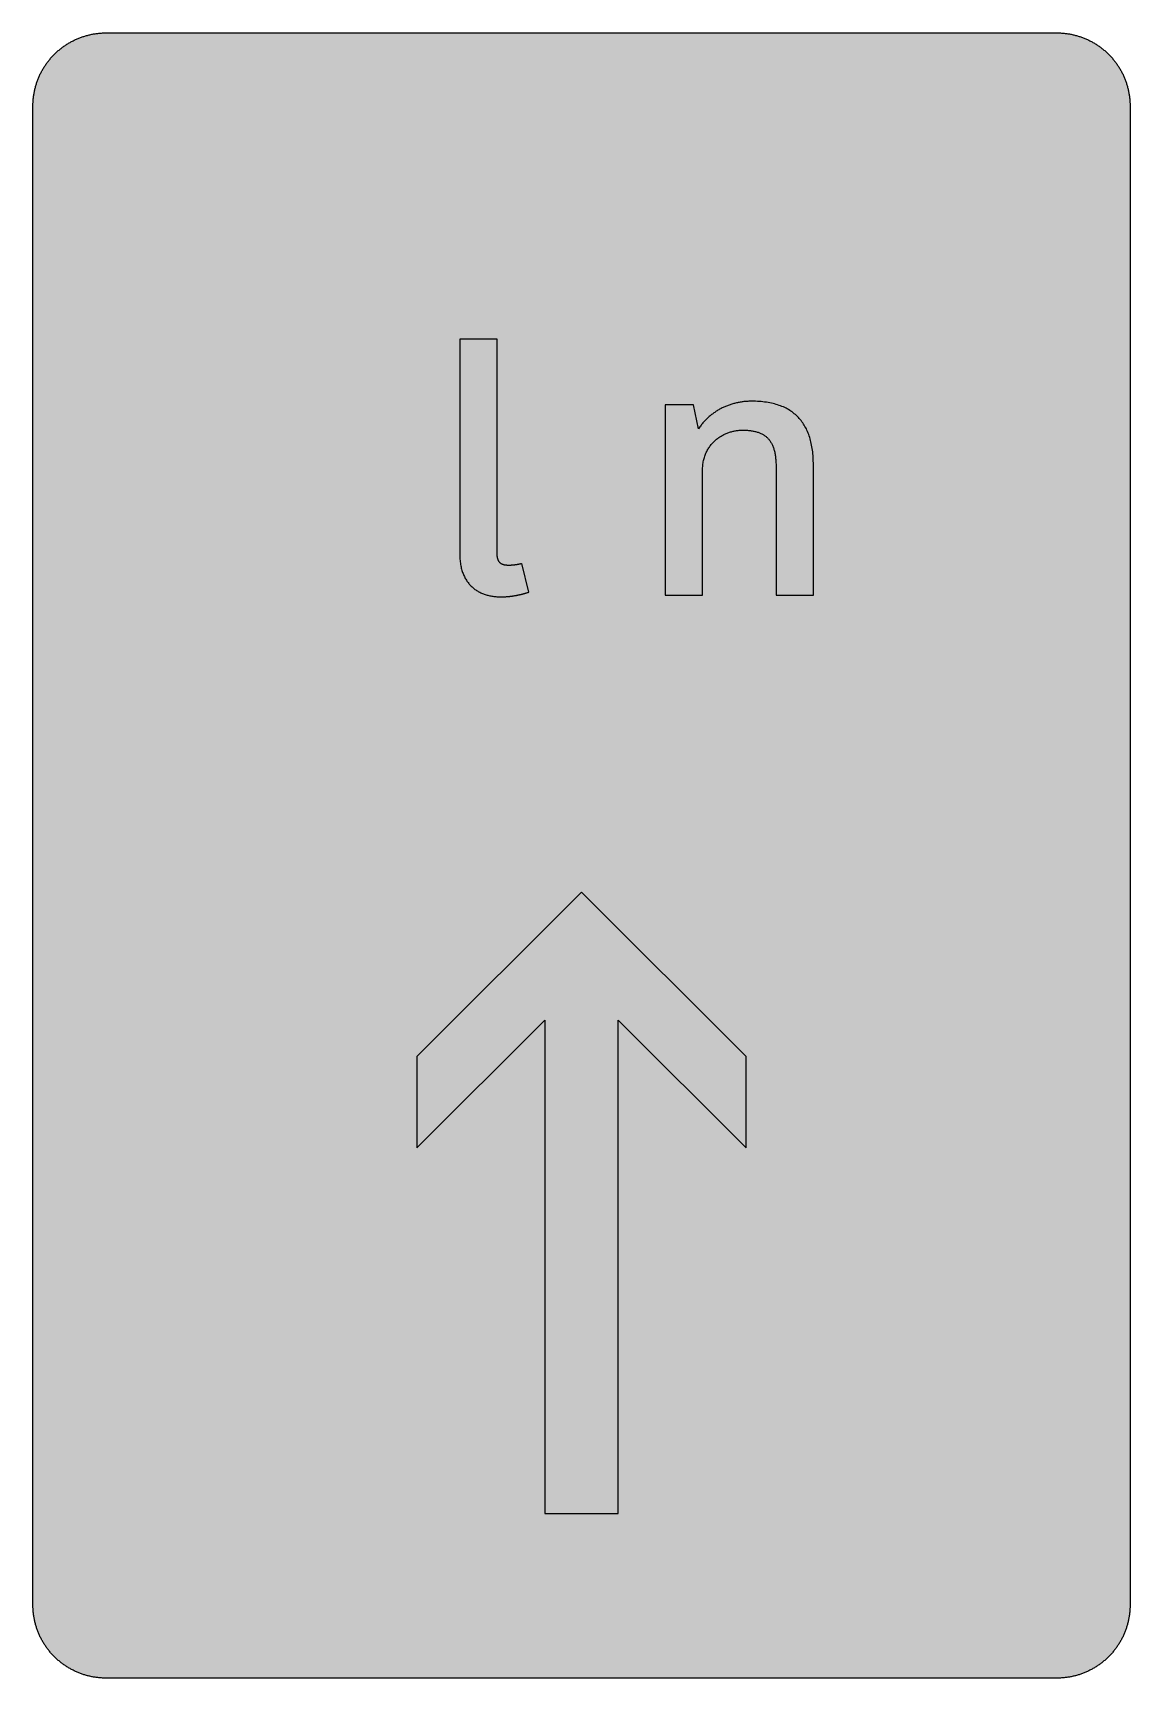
# Model space of a CAD drawing. Header units: millimetres. Extents: x 0 to 212, y 0 to 318.
import ezdxf

# ---------------------------------------------------------------- set-up
doc = ezdxf.new("R2010")
doc.units = ezdxf.units.MM

msp = doc.modelspace()

# ---------------------------------------------------------------- hatches: boundary and pattern name
for color, points in [(40, [(14.1633, 0.0536), (13.9878, 0.0533), (13.8125, 0.0559), (13.6373, 0.061), (13.462, 0.0686), (13.2893, 0.0787), (13.114, 0.0914), (12.9413, 0.1041), (12.7686, 0.1219), (12.5959, 0.1397), (12.4231, 0.16), (12.2504, 0.1829), (12.0777, 0.2057), (11.9075, 0.2337), (11.7373, 0.2616), (11.5672, 0.2921), (11.397, 0.3251), (11.2268, 0.3607), (11.0592, 0.3988), (10.8915, 0.4369), (10.7239, 0.4775), (10.5562, 0.5207), (10.3886, 0.5664), (10.2235, 0.6121), (10.0584, 0.6629), (9.8933, 0.7137), (9.7307, 0.7671), (9.5682, 0.8204), (9.4056, 0.8788), (9.2431, 0.9373), (9.083, 0.9982), (8.923, 1.0617), (8.763, 1.1252), (8.6055, 1.1938), (8.4455, 1.2624), (8.2906, 1.331), (8.1331, 1.4046), (7.9781, 1.4783), (7.8232, 1.5545), (7.6708, 1.6332), (7.5184, 1.7145), (7.366, 1.7958), (7.2161, 1.8796), (7.0663, 1.966), (6.919, 2.0523), (6.7716, 2.1438), (6.6243, 2.2352), (6.4795, 2.3266), (6.3348, 2.4232), (6.19, 2.5197), (6.0477, 2.6187), (5.908, 2.7178), (5.7683, 2.8194), (5.6286, 2.9235), (5.4915, 3.0302), (5.3543, 3.1369), (5.2197, 3.2461), (5.0851, 3.3579), (4.953, 3.4722), (4.8209, 3.5865), (4.6914, 3.7033), (4.5644, 3.8202), (4.4348, 3.9395), (4.3104, 4.0615), (4.1859, 4.1859), (4.0615, 4.3104), (3.9395, 4.4348), (3.8202, 4.5618), (3.7033, 4.6914), (3.5865, 4.8209), (3.4722, 4.953), (3.3579, 5.0851), (3.2487, 5.2197), (3.1369, 5.3543), (3.0302, 5.4915), (2.9235, 5.6286), (2.8194, 5.7683), (2.7178, 5.908), (2.6187, 6.0477), (2.5197, 6.19), (2.4232, 6.3348), (2.3266, 6.477), (2.2352, 6.6243), (2.1438, 6.7691), (2.0523, 6.9164), (1.966, 7.0663), (1.8796, 7.2161), (1.7958, 7.366), (1.7145, 7.5184), (1.6332, 7.6708), (1.5545, 7.8232), (1.4783, 7.9781), (1.4046, 8.1331), (1.331, 8.2906), (1.2598, 8.4455), (1.1913, 8.603), (1.1252, 8.763), (1.0592, 8.923), (0.9982, 9.083), (0.9373, 9.2431), (0.8763, 9.4056), (0.8204, 9.5682), (0.7645, 9.7307), (0.7112, 9.8933), (0.6604, 10.0584), (0.6121, 10.2235), (0.5639, 10.3911), (0.5207, 10.5562), (0.4775, 10.7239), (0.4343, 10.8915), (0.3962, 11.0592), (0.3607, 11.2268), (0.3251, 11.397), (0.2921, 11.5672), (0.2616, 11.7373), (0.2311, 11.9075), (0.2057, 12.0802), (0.1803, 12.2504), (0.1575, 12.4231), (0.1372, 12.5959), (0.1194, 12.7686), (0.1041, 12.9413), (0.0889, 13.1166), (0.0787, 13.2893), (0.0686, 13.4645), (0.061, 13.6373), (0.0559, 13.8125), (0.0508, 13.9878), (0.0508, 14.163), (0.0522, 303.4425), (0.0508, 303.6164), (0.0559, 303.7916), (0.061, 303.9669), (0.0686, 304.1396), (0.0787, 304.3149), (0.0889, 304.4876), (0.1041, 304.6628), (0.1194, 304.8356), (0.1372, 305.0083), (0.1575, 305.181), (0.1803, 305.3537), (0.2057, 305.5239), (0.2311, 305.6966), (0.2616, 305.8668), (0.2921, 306.037), (0.3251, 306.2072), (0.3607, 306.3748), (0.3962, 306.545), (0.4343, 306.7126), (0.4775, 306.8803), (0.5207, 307.0479), (0.5639, 307.213), (0.6121, 307.3781), (0.6604, 307.5432), (0.7112, 307.7083), (0.7645, 307.8734), (0.8204, 308.036), (0.8763, 308.1985), (0.9373, 308.3611), (0.9982, 308.5211), (1.0592, 308.6811), (1.1252, 308.8411), (1.1913, 308.9986), (1.2598, 309.1561), (1.331, 309.3136), (1.4046, 309.4685), (1.4783, 309.626), (1.5545, 309.7784), (1.6332, 309.9333), (1.7145, 310.0857), (1.7958, 310.2356), (1.8796, 310.388), (1.966, 310.5379), (2.0523, 310.6852), (2.1438, 310.8325), (2.2352, 310.9798), (2.3266, 311.1246), (2.4232, 311.2694), (2.5197, 311.4116), (2.6187, 311.5539), (2.7178, 311.6961), (2.8194, 311.8358), (2.9235, 311.9755), (3.0302, 312.1127), (3.1369, 312.2473), (3.2487, 312.3844), (3.3579, 312.5165), (3.4722, 312.6486), (3.5865, 312.7807), (3.7033, 312.9102), (3.8202, 313.0398), (3.9395, 313.1668), (4.0615, 313.2938), (4.1859, 313.4182), (4.3104, 313.5401), (4.4348, 313.6621), (4.5644, 313.784), (4.6914, 313.9008), (4.8209, 314.0177), (4.953, 314.132), (5.0851, 314.2437), (5.2197, 314.3555), (5.3543, 314.4647), (5.4915, 314.5739), (5.6286, 314.6781), (5.7683, 314.7822), (5.908, 314.8838), (6.0477, 314.9854), (6.19, 315.0845), (6.3348, 315.181), (6.4795, 315.275), (6.6243, 315.3689), (6.7716, 315.4604), (6.919, 315.5493), (7.0663, 315.6382), (7.2161, 315.7245), (7.366, 315.8084), (7.5184, 315.8896), (7.6708, 315.9709), (7.8232, 316.0471), (7.9781, 316.1233), (8.1331, 316.1995), (8.2906, 316.2706), (8.4455, 316.3418), (8.6055, 316.4103), (8.763, 316.4789), (8.923, 316.5424), (9.083, 316.6059), (9.2431, 316.6669), (9.4056, 316.7253), (9.5682, 316.7837), (9.7307, 316.8371), (9.8933, 316.8904), (10.0584, 316.9412), (10.2235, 316.992), (10.3886, 317.0377), (10.5562, 317.0834), (10.7239, 317.1266), (10.8915, 317.1673), (11.0592, 317.2079), (11.2268, 317.2435), (11.397, 317.279), (11.5672, 317.312), (11.7373, 317.3425), (11.9075, 317.3705), (12.0777, 317.3984), (12.2504, 317.4213), (12.4231, 317.4441), (12.5959, 317.4644), (12.7686, 317.4822), (12.9413, 317.5), (13.114, 317.5127), (13.2893, 317.5254), (13.462, 317.5356), (13.6373, 317.5432), (13.8125, 317.5483), (13.9878, 317.5508), (14.163, 317.5533), (197.6078, 317.5536), (197.7822, 317.5508), (197.9574, 317.5483), (198.1327, 317.5432), (198.3054, 317.5356), (198.4807, 317.5254), (198.6534, 317.5127), (198.8287, 317.5), (199.0014, 317.4822), (199.1741, 317.4644), (199.3468, 317.4441), (199.5195, 317.4213), (199.6897, 317.3984), (199.8624, 317.3705), (200.0326, 317.3425), (200.2028, 317.312), (200.373, 317.279), (200.5432, 317.2435), (200.7108, 317.2079), (200.8784, 317.1673), (201.0461, 317.1266), (201.2137, 317.0834), (201.3788, 317.0377), (201.5465, 316.992), (201.7116, 316.9412), (201.8767, 316.8904), (202.0392, 316.8371), (202.2018, 316.7837), (202.3643, 316.7253), (202.5269, 316.6669), (202.6869, 316.6059), (202.8469, 316.5424), (203.007, 316.4789), (203.167, 316.4103), (203.3245, 316.3418), (203.4794, 316.2706), (203.6369, 316.1995), (203.7918, 316.1233), (203.9468, 316.0471), (204.0992, 315.9709), (204.2516, 315.8896), (204.404, 315.8084), (204.5538, 315.7245), (204.7037, 315.6382), (204.8535, 315.5493), (205.0009, 315.4604), (205.1456, 315.3689), (205.293, 315.275), (205.4352, 315.181), (205.58, 315.0845), (205.7222, 314.9854), (205.8619, 314.8838), (206.0016, 314.7822), (206.1413, 314.6781), (206.2785, 314.5739), (206.4156, 314.4647), (206.5503, 314.3555), (206.6849, 314.2437), (206.817, 314.132), (206.949, 314.0177), (207.0786, 313.9008), (207.2081, 313.784), (207.3351, 313.6621), (207.4596, 313.5401), (207.584, 313.4182), (207.7085, 313.2938), (207.8304, 313.1668), (207.9498, 313.0398), (208.0666, 312.9102), (208.1835, 312.7807), (208.2978, 312.6486), (208.4121, 312.5165), (208.5238, 312.3844), (208.6331, 312.2473), (208.7397, 312.1127), (208.8464, 311.9755), (208.9506, 311.8358), (209.0522, 311.6961), (209.1512, 311.5539), (209.2503, 311.4116), (209.3468, 311.2694), (209.4433, 311.1246), (209.5348, 310.9798), (209.6262, 310.8325), (209.7176, 310.6852), (209.804, 310.5379), (209.8904, 310.388), (209.9742, 310.2356), (210.0555, 310.0857), (210.1367, 309.9333), (210.2155, 309.7784), (210.2917, 309.626), (210.3653, 309.4685), (210.439, 309.3136), (210.5076, 309.1561), (210.5762, 308.9986), (210.6447, 308.8411), (210.7082, 308.6811), (210.7717, 308.5211), (210.8327, 308.3611), (210.8911, 308.1985), (210.9495, 308.036), (211.0029, 307.8734), (211.0562, 307.7083), (211.107, 307.5432), (211.1578, 307.3781), (211.2035, 307.213), (211.2493, 307.0479), (211.2924, 306.8803), (211.3331, 306.7126), (211.3712, 306.545), (211.4093, 306.3748), (211.4448, 306.2072), (211.4779, 306.037), (211.5083, 305.8668), (211.5363, 305.6966), (211.5642, 305.5239), (211.5871, 305.3537), (211.6099, 305.181), (211.6303, 305.0083), (211.648, 304.8356), (211.6658, 304.6628), (211.6785, 304.4876), (211.6912, 304.3149), (211.7014, 304.1396), (211.709, 303.9669), (211.7141, 303.7916), (211.7166, 303.6164), (211.7166, 303.4411), (211.7189, 14.1647), (211.7166, 13.9878), (211.7141, 13.8125), (211.709, 13.6373), (211.7014, 13.4645), (211.6912, 13.2893), (211.6785, 13.1166), (211.6658, 12.9413), (211.648, 12.7686), (211.6303, 12.5959), (211.6099, 12.4231), (211.5871, 12.2504), (211.5642, 12.0802), (211.5363, 11.9075), (211.5083, 11.7373), (211.4779, 11.5672), (211.4448, 11.397), (211.4093, 11.2268), (211.3712, 11.0592), (211.3331, 10.8915), (211.2924, 10.7239), (211.2493, 10.5562), (211.2035, 10.3911), (211.1578, 10.2235), (211.107, 10.0584), (211.0562, 9.8933), (211.0029, 9.7307), (210.9495, 9.5682), (210.8911, 9.4056), (210.8327, 9.2431), (210.7717, 9.083), (210.7082, 8.923), (210.6447, 8.763), (210.5762, 8.603), (210.5076, 8.4455), (210.439, 8.2906), (210.3653, 8.1331), (210.2917, 7.9781), (210.2155, 7.8232), (210.1367, 7.6708), (210.0555, 7.5184), (209.9742, 7.366), (209.8904, 7.2161), (209.804, 7.0663), (209.7176, 6.9164), (209.6262, 6.7691), (209.5348, 6.6243), (209.4433, 6.477), (209.3468, 6.3348), (209.2503, 6.19), (209.1512, 6.0477), (209.0522, 5.908), (208.9506, 5.7683), (208.8464, 5.6286), (208.7397, 5.4915), (208.6331, 5.3543), (208.5238, 5.2197), (208.4121, 5.0851), (208.2978, 4.953), (208.1835, 4.8209), (208.0666, 4.6914), (207.9498, 4.5618), (207.8304, 4.4348), (207.7085, 4.3104), (207.584, 4.1859), (207.4596, 4.0615), (207.3351, 3.9395), (207.2081, 3.8202), (207.0786, 3.7033), (206.949, 3.5865), (206.817, 3.4722), (206.6849, 3.3579), (206.5503, 3.2461), (206.4156, 3.1369), (206.2785, 3.0302), (206.1413, 2.9235), (206.0016, 2.8194), (205.8619, 2.7178), (205.7222, 2.6187), (205.58, 2.5197), (205.4352, 2.4232), (205.293, 2.3266), (205.1456, 2.2352), (205.0009, 2.1438), (204.8535, 2.0523), (204.7037, 1.966), (204.5538, 1.8796), (204.404, 1.7958), (204.2516, 1.7145), (204.0992, 1.6332), (203.9468, 1.5545), (203.7918, 1.4783), (203.6369, 1.4046), (203.4794, 1.331), (203.3245, 1.2624), (203.167, 1.1938), (203.007, 1.1252), (202.8469, 1.0617), (202.6869, 0.9982), (202.5269, 0.9373), (202.3643, 0.8788), (202.2018, 0.8204), (202.0392, 0.7671), (201.8767, 0.7137), (201.7116, 0.6629), (201.5465, 0.6121), (201.3788, 0.5664), (201.2137, 0.5207), (201.0461, 0.4775), (200.8784, 0.4369), (200.7108, 0.3988), (200.5432, 0.3607), (200.373, 0.3251), (200.2028, 0.2921), (200.0326, 0.2616), (199.8624, 0.2337), (199.6897, 0.2057), (199.5195, 0.1829), (199.3468, 0.16), (199.1741, 0.1397), (199.0014, 0.1219), (198.8287, 0.1041), (198.6534, 0.0914), (198.4807, 0.0787), (198.3054, 0.0686), (198.1327, 0.061), (197.9574, 0.0559), (197.7822, 0.0533), (197.6069, 0.0533)]), (59, [(94.386, 215.1419), (94.3508, 215.1304), (94.3178, 215.1202), (94.2823, 215.1101), (94.2467, 215.1024), (94.2111, 215.0923), (94.1756, 215.0821), (94.14, 215.0745), (94.1019, 215.0643), (94.0638, 215.0567), (94.0257, 215.0466), (93.9876, 215.0389), (93.9495, 215.0288), (93.9089, 215.0212), (93.8708, 215.0135), (93.8301, 215.0034), (93.7895, 214.9958), (93.7514, 214.9881), (93.7082, 214.9805), (93.6676, 214.9729), (93.6269, 214.9653), (93.5863, 214.9577), (93.5457, 214.95), (93.5025, 214.9424), (93.4618, 214.9348), (93.4187, 214.9297), (93.378, 214.9221), (93.3348, 214.9145), (93.2917, 214.9094), (93.251, 214.9018), (93.2078, 214.8967), (93.1647, 214.8916), (93.124, 214.884), (93.0808, 214.8789), (93.0402, 214.8738), (92.997, 214.8688), (92.9564, 214.8637), (92.9132, 214.8586), (92.8726, 214.8535), (92.8319, 214.8484), (92.7887, 214.8434), (92.7481, 214.8383), (92.7075, 214.8357), (92.6668, 214.8307), (92.6287, 214.8281), (92.5881, 214.823), (92.5474, 214.8205), (92.5093, 214.8154), (92.4712, 214.8129), (92.4306, 214.8103), (92.3925, 214.8078), (92.3569, 214.8053), (92.3188, 214.8027), (92.2807, 214.8002), (92.2452, 214.7976), (92.2096, 214.7951), (92.1741, 214.7951), (92.141, 214.7926), (92.1055, 214.7926), (92.0725, 214.79), (92.0394, 214.79), (92.009, 214.7875), (91.9759, 214.7875), (91.9455, 214.7875), (91.915, 214.7875), (91.8261, 214.7875), (91.7397, 214.79), (91.6559, 214.7926), (91.5746, 214.7976), (91.4959, 214.8027), (91.4171, 214.8078), (91.3409, 214.8154), (91.2673, 214.8256), (91.1962, 214.8357), (91.1276, 214.8459), (91.059, 214.8586), (90.993, 214.8738), (90.9295, 214.8891), (90.866, 214.9043), (90.805, 214.9221), (90.7466, 214.9399), (90.6907, 214.9602), (90.6348, 214.9831), (90.5815, 215.0059), (90.5307, 215.0313), (90.4799, 215.0567), (90.4316, 215.0821), (90.3859, 215.1126), (90.3402, 215.1405), (90.297, 215.1736), (90.2564, 215.204), (90.2157, 215.2396), (90.1776, 215.2752), (90.1395, 215.3107), (90.104, 215.3514), (90.0684, 215.3895), (90.0354, 215.4326), (90.0049, 215.4733), (89.9744, 215.519), (89.9465, 215.5647), (89.9185, 215.613), (89.8906, 215.6612), (89.8677, 215.712), (89.8423, 215.7628), (89.8195, 215.8187), (89.7992, 215.8721), (89.7788, 215.9305), (89.7611, 215.9889), (89.7433, 216.0499), (89.7255, 216.1108), (89.7103, 216.1743), (89.695, 216.2378), (89.6823, 216.3064), (89.6696, 216.375), (89.6569, 216.4436), (89.6468, 216.5172), (89.6391, 216.5909), (89.629, 216.6645), (89.6214, 216.7407), (89.6137, 216.8195), (89.6087, 216.9008), (89.6036, 216.9846), (89.5985, 217.0684), (89.5934, 217.1522), (89.5909, 217.2411), (89.5883, 217.33), (89.5883, 217.4215), (89.5858, 217.5154), (89.5858, 217.6094), (89.5876, 258.4619), (82.3916, 258.4619), (82.3916, 217.0462), (82.3925, 216.7661), (82.4001, 216.4944), (82.4154, 216.2251), (82.4332, 215.9635), (82.456, 215.707), (82.484, 215.453), (82.517, 215.2066), (82.5576, 214.9653), (82.5983, 214.7291), (82.6465, 214.4979), (82.6999, 214.2719), (82.7583, 214.0509), (82.8192, 213.8324), (82.8853, 213.6216), (82.9564, 213.4159), (83.0301, 213.2152), (83.1088, 213.0171), (83.1926, 212.8266), (83.2815, 212.6386), (83.373, 212.4558), (83.4669, 212.2805), (83.5685, 212.1078), (83.6701, 211.9376), (83.7768, 211.775), (83.8886, 211.6176), (84.0029, 211.4626), (84.1223, 211.3128), (84.2416, 211.168), (84.3686, 211.0283), (84.4956, 210.8911), (84.6277, 210.7616), (84.7623, 210.6346), (84.8995, 210.5101), (85.0417, 210.3933), (85.1865, 210.279), (85.3313, 210.1698), (85.4812, 210.0631), (85.6361, 209.9615), (85.791, 209.865), (85.9485, 209.7735), (86.1085, 209.6846), (86.2736, 209.6008), (86.4387, 209.5195), (86.6064, 209.4433), (86.7766, 209.3697), (86.9493, 209.3036), (87.1245, 209.2376), (87.2998, 209.1766), (87.4801, 209.1207), (87.6605, 209.0674), (87.8434, 209.0191), (88.0288, 208.976), (88.2142, 208.9328), (88.4022, 208.8972), (88.5927, 208.8617), (88.7832, 208.8312), (88.9762, 208.8058), (89.1718, 208.7829), (89.3674, 208.7626), (89.5629, 208.7474), (89.7611, 208.7347), (89.9617, 208.727), (90.1598, 208.722), (90.363, 208.7194), (90.457, 208.722), (90.5535, 208.722), (90.6475, 208.722), (90.744, 208.7245), (90.838, 208.727), (90.932, 208.7321), (91.026, 208.7347), (91.12, 208.7397), (91.2114, 208.7448), (91.3054, 208.7499), (91.3968, 208.755), (91.4908, 208.7626), (91.5822, 208.7702), (91.6737, 208.7778), (91.7651, 208.7855), (91.854, 208.7931), (91.9455, 208.8032), (92.0344, 208.8134), (92.1258, 208.8236), (92.2147, 208.8337), (92.3036, 208.8439), (92.3925, 208.8566), (92.4789, 208.8667), (92.5678, 208.8794), (92.6541, 208.8921), (92.7405, 208.9074), (92.8294, 208.9201), (92.9132, 208.9328), (92.9996, 208.948), (93.0859, 208.9633), (93.1697, 208.9785), (93.2561, 208.9937), (93.3399, 209.009), (93.4237, 209.0268), (93.505, 209.042), (93.5888, 209.0598), (93.6701, 209.0776), (93.7539, 209.0928), (93.8352, 209.1106), (93.9165, 209.1309), (93.9978, 209.1487), (94.0765, 209.1665), (94.1578, 209.1868), (94.2365, 209.2046), (94.3153, 209.2249), (94.394, 209.2452), (94.4728, 209.2655), (94.549, 209.2858), (94.6252, 209.3062), (94.7039, 209.3265), (94.7801, 209.3468), (94.8538, 209.3697), (94.93, 209.39), (95.0036, 209.4128), (95.0798, 209.4332), (95.1535, 209.456), (95.2246, 209.4789), (95.2983, 209.4992), (95.3694, 209.5221), (95.443, 209.5449), (95.5142, 209.5678), (95.5853, 209.5906), (95.6539, 209.6135), (95.725, 209.6364)]), (59, [(150.6181, 209.0744), (150.6181, 234.1905), (150.6144, 234.5639), (150.6068, 234.9322), (150.5915, 235.2954), (150.5737, 235.6536), (150.5483, 236.0041), (150.5179, 236.3495), (150.4823, 236.6924), (150.4391, 237.0252), (150.3934, 237.3554), (150.3401, 237.678), (150.2816, 237.998), (150.2181, 238.3079), (150.147, 238.6152), (150.0734, 238.9175), (149.9921, 239.2121), (149.9057, 239.5017), (149.8117, 239.7836), (149.7127, 240.063), (149.6085, 240.3348), (149.4993, 240.6015), (149.385, 240.8606), (149.2631, 241.1171), (149.1361, 241.366), (149.0015, 241.6073), (148.8618, 241.8461), (148.717, 242.0772), (148.5671, 242.3033), (148.4097, 242.5243), (148.2471, 242.7376), (148.0795, 242.9459), (147.9042, 243.1466), (147.7239, 243.3447), (147.5384, 243.5352), (147.3454, 243.7181), (147.1473, 243.8984), (146.9415, 244.0711), (146.7307, 244.2388), (146.5148, 244.3988), (146.2913, 244.5537), (146.0627, 244.7036), (145.8265, 244.8458), (145.5852, 244.983), (145.3388, 245.1125), (145.0848, 245.2395), (144.8257, 245.3589), (144.559, 245.4707), (144.2872, 245.5774), (144.0078, 245.679), (143.7234, 245.7729), (143.4338, 245.8618), (143.1366, 245.9457), (142.8318, 246.0219), (142.5219, 246.093), (142.207, 246.159), (141.8844, 246.2174), (141.5542, 246.2682), (141.2189, 246.314), (140.8786, 246.3546), (140.5306, 246.3902), (140.175, 246.4156), (139.8143, 246.4384), (139.446, 246.4537), (139.0726, 246.4638), (138.6916, 246.4664), (138.5087, 246.4638), (138.3233, 246.4613), (138.1379, 246.4562), (137.955, 246.446), (137.7696, 246.4359), (137.5867, 246.4206), (137.4038, 246.4054), (137.221, 246.3876), (137.0381, 246.3648), (136.8552, 246.3419), (136.6749, 246.314), (136.492, 246.286), (136.3116, 246.2555), (136.1338, 246.22), (135.9535, 246.1844), (135.7757, 246.1463), (135.5954, 246.1031), (135.4201, 246.06), (135.2423, 246.0117), (135.067, 245.9634), (134.8918, 245.9126), (134.7165, 245.8568), (134.5438, 245.8009), (134.3711, 245.7399), (134.1984, 245.679), (134.0282, 245.6129), (133.858, 245.5469), (133.6878, 245.4758), (133.5202, 245.4021), (133.3525, 245.3284), (133.1874, 245.2497), (133.0223, 245.1684), (132.8572, 245.0871), (132.6947, 245.0008), (132.5321, 244.9119), (132.3721, 244.8204), (132.2121, 244.7265), (132.0546, 244.6299), (131.8971, 244.5309), (131.7422, 244.4293), (131.5872, 244.3251), (131.4348, 244.2185), (131.2824, 244.1092), (131.1326, 243.9949), (130.9853, 243.8806), (130.8379, 243.7638), (130.6906, 243.6419), (130.5458, 243.52), (130.4036, 243.393), (130.2614, 243.2634), (130.1217, 243.1339), (129.9845, 242.9993), (129.8473, 242.8621), (129.7127, 242.7224), (129.5806, 242.5802), (129.4486, 242.4354), (129.319, 242.2881), (129.192, 242.1357), (129.065, 241.9833), (128.9406, 241.8258), (128.8186, 241.6683), (128.6967, 241.5057), (128.5799, 241.3406), (128.463, 241.1755), (127.477, 245.7619), (122.0431, 245.7619), (122.0431, 209.0744), (129.2408, 209.0744), (129.2408, 233.1321), (129.2428, 233.3803), (129.253, 233.6241), (129.2682, 233.8654), (129.2885, 234.1016), (129.3165, 234.3328), (129.3495, 234.5614), (129.3876, 234.7849), (129.4308, 235.0033), (129.4816, 235.2192), (129.5349, 235.4301), (129.5933, 235.6358), (129.6594, 235.839), (129.728, 236.0371), (129.8016, 236.2302), (129.8804, 236.4207), (129.9642, 236.6061), (130.0531, 236.7864), (130.1445, 236.9642), (130.241, 237.1395), (130.3401, 237.3071), (130.4442, 237.4722), (130.5535, 237.6348), (130.6652, 237.7897), (130.7795, 237.9447), (130.8989, 238.092), (131.0208, 238.2368), (131.1453, 238.379), (131.2723, 238.5136), (131.4044, 238.6482), (131.539, 238.7778), (131.6761, 238.9022), (131.8133, 239.0216), (131.9555, 239.141), (132.1003, 239.2528), (132.2476, 239.362), (132.395, 239.4687), (132.5448, 239.5703), (132.6972, 239.6668), (132.8522, 239.7608), (133.0071, 239.8497), (133.1646, 239.936), (133.3246, 240.0198), (133.4846, 240.0986), (133.6446, 240.1722), (133.8072, 240.2434), (133.9698, 240.3094), (134.1349, 240.3729), (134.3, 240.4339), (134.4651, 240.4897), (134.6302, 240.5431), (134.7953, 240.5913), (134.9629, 240.6345), (135.128, 240.6777), (135.2956, 240.7133), (135.4607, 240.7488), (135.6258, 240.7793), (135.7909, 240.8047), (135.956, 240.8276), (136.1211, 240.8479), (136.2837, 240.8631), (136.4463, 240.8758), (136.6088, 240.886), (136.7688, 240.8911), (136.9289, 240.8911), (137.1321, 240.8911), (137.3327, 240.886), (137.5283, 240.8809), (137.7213, 240.8707), (137.9118, 240.858), (138.0998, 240.8428), (138.2827, 240.8276), (138.463, 240.8047), (138.6408, 240.7818), (138.8135, 240.7564), (138.9837, 240.726), (139.1514, 240.6955), (139.3165, 240.6599), (139.4765, 240.6193), (139.634, 240.5786), (139.7889, 240.5329), (139.9388, 240.4847), (140.0861, 240.4339), (140.2309, 240.3805), (140.3731, 240.3221), (140.5103, 240.2611), (140.6449, 240.1951), (140.777, 240.1265), (140.904, 240.0554), (141.0284, 239.9792), (141.1503, 239.9005), (141.2697, 239.8166), (141.384, 239.7303), (141.4983, 239.6414), (141.605, 239.5474), (141.7117, 239.4509), (141.8133, 239.3493), (141.9149, 239.2426), (142.0089, 239.1334), (142.1028, 239.0216), (142.1917, 238.9048), (142.2781, 238.7829), (142.3619, 238.6584), (142.4432, 238.5289), (142.5194, 238.3942), (142.5931, 238.2571), (142.6642, 238.1148), (142.7302, 237.9675), (142.7963, 237.8177), (142.8572, 237.6627), (142.9131, 237.5027), (142.969, 237.3401), (143.0198, 237.1725), (143.068, 236.9972), (143.1138, 236.822), (143.1569, 236.6391), (143.195, 236.4537), (143.2306, 236.2606), (143.2636, 236.0651), (143.2941, 235.8644), (143.3195, 235.6587), (143.3424, 235.4478), (143.3627, 235.2319), (143.3805, 235.0135), (143.3957, 234.7874), (143.4059, 234.5563), (143.4135, 234.3226), (143.4186, 234.0813), (143.4186, 233.8375), (143.4207, 209.0744)]), (59, [(105.8855, 151.7481), (74.1355, 119.9981), (74.1355, 102.3592), (98.83, 127.0536), (98.83, 31.8036), (112.9411, 31.8036), (112.9411, 127.0536), (137.6355, 102.3592), (137.6355, 119.9981)])]:
    msp.add_hatch(color=color).paths.add_polyline_path(points)
h = msp.add_hatch(color=59)
h.paths.add_polyline_path([(14.1633, 3.5814), (13.8887, 3.5839), (13.6169, 3.5941), (13.3477, 3.6119), (13.081, 3.6347), (12.8143, 3.6652), (12.5501, 3.7008), (12.2885, 3.7465), (12.0294, 3.7948), (11.7729, 3.8506), (11.5164, 3.9141), (11.2649, 3.9827), (11.016, 4.0564), (10.7671, 4.1351), (10.5232, 4.2215), (10.2819, 4.3129), (10.0432, 4.412), (9.8069, 4.5161), (9.5733, 4.6228), (9.3447, 4.7371), (9.1186, 4.8565), (8.8951, 4.9809), (8.6741, 5.113), (8.4582, 5.2476), (8.2448, 5.3873), (8.0366, 5.5321), (7.8308, 5.682), (7.6276, 5.8369), (7.4295, 5.9969), (7.2365, 6.1595), (7.046, 6.3297), (6.8605, 6.5024), (6.6777, 6.6802), (6.5024, 6.8605), (6.3271, 7.046), (6.1595, 7.2365), (5.9969, 7.432), (5.8369, 7.6302), (5.682, 7.8308), (5.5321, 8.0366), (5.3873, 8.2448), (5.2451, 8.4582), (5.1105, 8.6741), (4.9809, 8.8951), (4.8565, 9.1186), (4.7371, 9.3447), (4.6228, 9.5758), (4.5136, 9.8069), (4.4094, 10.0432), (4.3129, 10.2819), (4.2215, 10.5232), (4.1351, 10.7696), (4.0538, 11.016), (3.9802, 11.2649), (3.9116, 11.5189), (3.8506, 11.7729), (3.7948, 12.0294), (3.744, 12.2911), (3.7008, 12.5527), (3.6627, 12.8143), (3.6322, 13.081), (3.6093, 13.3502), (3.5916, 13.6195), (3.5814, 13.8913), (3.5789, 14.163), (3.58, 303.4425), (3.5814, 303.7154), (3.5916, 303.9847), (3.6093, 304.2564), (3.6322, 304.5231), (3.6627, 304.7898), (3.7008, 305.054), (3.744, 305.3156), (3.7948, 305.5747), (3.8506, 305.8312), (3.9116, 306.0852), (3.9802, 306.3392), (4.0538, 306.5882), (4.1351, 306.8345), (4.2215, 307.0809), (4.3129, 307.3222), (4.4094, 307.561), (4.5136, 307.7972), (4.6228, 308.0283), (4.7371, 308.2595), (4.8565, 308.4855), (4.9809, 308.7091), (5.1105, 308.9275), (5.2451, 309.1459), (5.3873, 309.3593), (5.5321, 309.5676), (5.682, 309.7733), (5.8369, 309.974), (5.9969, 310.1721), (6.1595, 310.3677), (6.3271, 310.5556), (6.5024, 310.7436), (6.6777, 310.9239), (6.8605, 311.1017), (7.046, 311.2745), (7.2365, 311.4446), (7.4295, 311.6072), (7.6276, 311.7672), (7.8308, 311.9222), (8.0366, 312.072), (8.2448, 312.2168), (8.4582, 312.3565), (8.6741, 312.4911), (8.8951, 312.6232), (9.1186, 312.7477), (9.3447, 312.867), (9.5733, 312.9813), (9.8069, 313.0906), (10.0432, 313.1922), (10.2819, 313.2912), (10.5232, 313.3827), (10.7671, 313.469), (11.016, 313.5478), (11.2649, 313.624), (11.5164, 313.6925), (11.7729, 313.7535), (12.0294, 313.8094), (12.2885, 313.8602), (12.5501, 313.9034), (12.8143, 313.9389), (13.081, 313.9694), (13.3477, 313.9948), (13.6169, 314.01), (13.8887, 314.0202), (14.163, 314.0253), (197.6078, 314.0258), (197.8787, 314.0202), (198.1505, 314.01), (198.4197, 313.9948), (198.689, 313.9694), (198.9557, 313.9389), (199.2173, 313.9034), (199.4789, 313.8602), (199.7405, 313.8094), (199.9971, 313.7535), (200.2511, 313.6925), (200.5051, 313.624), (200.754, 313.5478), (201.0004, 313.469), (201.2467, 313.3827), (201.488, 313.2912), (201.7268, 313.1922), (201.963, 313.0906), (202.1942, 312.9813), (202.4253, 312.867), (202.6514, 312.7477), (202.8749, 312.6232), (203.0959, 312.4911), (203.3118, 312.3565), (203.5251, 312.2168), (203.7334, 312.072), (203.9391, 311.9222), (204.1398, 311.7672), (204.3379, 311.6072), (204.5335, 311.4446), (204.724, 311.2745), (204.9094, 311.1017), (205.0898, 310.9239), (205.2676, 310.7436), (205.4403, 310.5556), (205.6105, 310.3677), (205.773, 310.1721), (205.933, 309.974), (206.088, 309.7733), (206.2378, 309.5676), (206.3826, 309.3593), (206.5223, 309.1459), (206.6569, 308.9275), (206.789, 308.7091), (206.9135, 308.4855), (207.0329, 308.2595), (207.1472, 308.0283), (207.2538, 307.7972), (207.358, 307.561), (207.457, 307.3222), (207.5485, 307.0809), (207.6348, 306.8345), (207.7136, 306.5882), (207.7872, 306.3392), (207.8558, 306.0852), (207.9193, 305.8312), (207.9752, 305.5747), (208.0235, 305.3156), (208.0692, 305.054), (208.1047, 304.7898), (208.1352, 304.5231), (208.1581, 304.2564), (208.1759, 303.9847), (208.186, 303.7154), (208.1911, 303.4411), (208.1911, 14.1647), (208.186, 13.8913), (208.1759, 13.6195), (208.1581, 13.3502), (208.1352, 13.081), (208.1047, 12.8143), (208.0692, 12.5527), (208.0235, 12.2911), (207.9752, 12.0294), (207.9193, 11.7729), (207.8558, 11.5189), (207.7872, 11.2649), (207.7136, 11.016), (207.6348, 10.7696), (207.5485, 10.5232), (207.457, 10.2819), (207.358, 10.0432), (207.2538, 9.8069), (207.1472, 9.5758), (207.0329, 9.3447), (206.9135, 9.1186), (206.789, 8.8951), (206.6569, 8.6741), (206.5223, 8.4582), (206.3826, 8.2448), (206.2378, 8.0366), (206.088, 7.8308), (205.933, 7.6302), (205.773, 7.432), (205.6105, 7.2365), (205.4403, 7.046), (205.2676, 6.8605), (205.0898, 6.6802), (204.9094, 6.5024), (204.724, 6.3297), (204.5335, 6.1595), (204.3379, 5.9969), (204.1398, 5.8369), (203.9391, 5.682), (203.7334, 5.5321), (203.5251, 5.3873), (203.3118, 5.2476), (203.0959, 5.113), (202.8749, 4.9809), (202.6514, 4.8565), (202.4253, 4.7371), (202.1942, 4.6228), (201.963, 4.5161), (201.7268, 4.412), (201.488, 4.3129), (201.2467, 4.2215), (201.0004, 4.1351), (200.754, 4.0564), (200.5051, 3.9827), (200.2511, 3.9141), (199.9971, 3.8506), (199.7405, 3.7948), (199.4789, 3.7465), (199.2173, 3.7008), (198.9557, 3.6652), (198.689, 3.6347), (198.4197, 3.6119), (198.1505, 3.5941), (197.8787, 3.5839), (197.6069, 3.5789)])
h.paths.add_polyline_path([(14.1633, 8.8731), (14.0259, 8.8748), (13.8887, 8.8798), (13.7541, 8.8875), (13.622, 8.9002), (13.4874, 8.9154), (13.3553, 8.9332), (13.2258, 8.9535), (13.0962, 8.9789), (12.9667, 9.0068), (12.8397, 9.0373), (12.7127, 9.0729), (12.5882, 9.1084), (12.4663, 9.1491), (12.3419, 9.1923), (12.2225, 9.238), (12.1031, 9.2888), (11.9837, 9.3396), (11.8694, 9.3929), (11.7526, 9.4513), (11.6408, 9.5098), (11.5291, 9.5733), (11.4198, 9.6368), (11.3106, 9.7053), (11.2039, 9.7765), (11.0998, 9.8476), (10.9957, 9.9238), (10.8966, 10), (10.7975, 10.0787), (10.6985, 10.1625), (10.6045, 10.2464), (10.5105, 10.3327), (10.4216, 10.4216), (10.3327, 10.5131), (10.2464, 10.6045), (10.16, 10.701), (10.0787, 10.7975), (10, 10.8966), (9.9212, 10.9982), (9.8476, 11.0998), (9.7739, 11.2039), (9.7053, 11.3106), (9.6368, 11.4198), (9.5707, 11.5291), (9.5098, 11.6408), (9.4488, 11.7551), (9.3929, 11.8694), (9.337, 11.9863), (9.2862, 12.1031), (9.238, 12.2225), (9.1923, 12.3444), (9.1491, 12.4663), (9.1084, 12.5908), (9.0703, 12.7152), (9.0373, 12.8397), (9.0068, 12.9692), (8.9789, 13.0962), (8.9535, 13.2258), (8.9306, 13.3579), (8.9129, 13.4899), (8.8976, 13.622), (8.8849, 13.7566), (8.8773, 13.8913), (8.8722, 14.0259), (8.8697, 14.163), (8.8717, 303.4425), (8.8722, 303.5783), (8.8773, 303.7129), (8.8849, 303.8475), (8.8976, 303.9821), (8.9129, 304.1142), (8.9306, 304.2463), (8.9535, 304.3784), (8.9789, 304.5079), (9.0068, 304.6349), (9.0373, 304.7644), (9.0703, 304.8889), (9.1084, 305.0134), (9.1491, 305.1378), (9.1923, 305.2597), (9.238, 305.3817), (9.2862, 305.501), (9.337, 305.6179), (9.3929, 305.7347), (9.4488, 305.849), (9.5098, 305.9633), (9.5707, 306.0751), (9.6368, 306.1843), (9.7053, 306.2935), (9.7739, 306.4002), (9.8476, 306.5043), (9.9212, 306.6059), (10, 306.7075), (10.0787, 306.8066), (10.16, 306.9031), (10.2464, 306.9996), (10.3327, 307.0911), (10.4216, 307.1825), (10.5105, 307.2714), (10.6045, 307.3578), (10.6985, 307.4416), (10.7975, 307.5254), (10.8966, 307.6042), (10.9957, 307.6804), (11.0998, 307.7566), (11.2039, 307.8277), (11.3106, 307.8988), (11.4198, 307.9674), (11.5291, 308.0309), (11.6408, 308.0944), (11.7526, 308.1528), (11.8694, 308.2112), (11.9837, 308.2646), (12.1031, 308.3179), (12.2225, 308.3662), (12.3419, 308.4119), (12.4663, 308.4551), (12.5882, 308.4957), (12.7127, 308.5313), (12.8397, 308.5668), (12.9667, 308.5973), (13.0962, 308.6252), (13.2258, 308.6506), (13.3553, 308.671), (13.4874, 308.6913), (13.622, 308.7065), (13.7541, 308.7167), (13.8887, 308.7268), (14.0259, 308.7319), (14.163, 308.7319), (197.6078, 308.7342), (197.7441, 308.7319), (197.8787, 308.7268), (198.0133, 308.7167), (198.1479, 308.7065), (198.28, 308.6913), (198.4121, 308.671), (198.5442, 308.6506), (198.6737, 308.6252), (198.8007, 308.5973), (198.9303, 308.5668), (199.0547, 308.5313), (199.1792, 308.4957), (199.3036, 308.4551), (199.4256, 308.4119), (199.5475, 308.3662), (199.6669, 308.3179), (199.7837, 308.2646), (199.9005, 308.2112), (200.0148, 308.1528), (200.1291, 308.0944), (200.2409, 308.0309), (200.3501, 307.9674), (200.4593, 307.8988), (200.566, 307.8277), (200.6702, 307.7566), (200.7718, 307.6804), (200.8734, 307.6042), (200.9724, 307.5254), (201.0689, 307.4416), (201.1655, 307.3578), (201.2569, 307.2714), (201.3483, 307.1825), (201.4372, 307.0911), (201.5236, 306.9996), (201.6074, 306.9031), (201.6912, 306.8066), (201.77, 306.7075), (201.8462, 306.6059), (201.9224, 306.5043), (201.9935, 306.4002), (202.0646, 306.2935), (202.1332, 306.1843), (202.1967, 306.0751), (202.2602, 305.9633), (202.3186, 305.849), (202.377, 305.7347), (202.4304, 305.6179), (202.4812, 305.501), (202.532, 305.3817), (202.5777, 305.2597), (202.6209, 305.1378), (202.6615, 305.0134), (202.6971, 304.8889), (202.7326, 304.7644), (202.7631, 304.6349), (202.7911, 304.5079), (202.8165, 304.3784), (202.8368, 304.2463), (202.8546, 304.1142), (202.8698, 303.9821), (202.8825, 303.8475), (202.8901, 303.7129), (202.8952, 303.5783), (202.8977, 303.4411), (202.8994, 14.1647), (202.8952, 14.0259), (202.8901, 13.8913), (202.8825, 13.7566), (202.8698, 13.622), (202.8546, 13.4899), (202.8368, 13.3579), (202.8165, 13.2258), (202.7911, 13.0962), (202.7631, 12.9692), (202.7326, 12.8397), (202.6971, 12.7152), (202.6615, 12.5908), (202.6209, 12.4663), (202.5777, 12.3444), (202.532, 12.2225), (202.4812, 12.1031), (202.4304, 11.9863), (202.377, 11.8694), (202.3186, 11.7551), (202.2602, 11.6408), (202.1967, 11.5291), (202.1332, 11.4198), (202.0646, 11.3106), (201.9935, 11.2039), (201.9224, 11.0998), (201.8462, 10.9982), (201.77, 10.8966), (201.6912, 10.7975), (201.6074, 10.701), (201.5236, 10.6045), (201.4372, 10.5131), (201.3483, 10.4216), (201.2569, 10.3327), (201.1655, 10.2464), (201.0689, 10.1625), (200.9724, 10.0787), (200.8734, 10), (200.7718, 9.9238), (200.6702, 9.8476), (200.566, 9.7765), (200.4593, 9.7053), (200.3501, 9.6368), (200.2409, 9.5733), (200.1291, 9.5098), (200.0148, 9.4513), (199.9005, 9.3929), (199.7837, 9.3396), (199.6669, 9.2888), (199.5475, 9.238), (199.4256, 9.1923), (199.3036, 9.1491), (199.1792, 9.1084), (199.0547, 9.0729), (198.9303, 9.0373), (198.8007, 9.0068), (198.6737, 8.9789), (198.5442, 8.9535), (198.4121, 8.9332), (198.28, 8.9154), (198.1479, 8.9002), (198.0133, 8.8875), (197.8787, 8.8798), (197.7441, 8.8748), (197.6069, 8.8722)], flags=16)
h = msp.add_hatch(color=59)
h.paths.add_polyline_path([(53.6744, 251.5482), (53.6744, 258.4619), (25.5242, 258.4619), (25.5242, 252.1119), (45.5605, 252.1119), (23.9007, 215.9878), (23.9007, 209.0744), (53.0394, 209.0744), (53.0394, 215.4244), (32.2972, 215.4244)])
h.paths.add_polyline_path([(43.0209, 263.1899), (52.1931, 272.573), (45.0674, 272.573), (39.4931, 268.2691), (33.9189, 272.573), (26.7931, 272.573), (35.9653, 263.1899)], flags=16)
h = msp.add_hatch(color=59)
h.paths.add_polyline_path([(58.9661, 245.7619), (58.9661, 240.1175), (64.2578, 240.1175), (64.2578, 209.0744), (71.4555, 209.0744), (71.4555, 245.7619)])
edge = h.paths.add_edge_path(flags=16)
edge.add_line((63.059, 257.333), (63.058, 257.2029))
edge.add_line((63.058, 257.2029), (63.0631, 257.0759))
edge.add_line((63.0631, 257.0759), (63.0707, 256.9489))
edge.add_line((63.0707, 256.9489), (63.0809, 256.8245))
edge.add_line((63.0809, 256.8245), (63.0936, 256.7))
edge.add_line((63.0936, 256.7), (63.1114, 256.5781))
edge.add_line((63.1114, 256.5781), (63.1292, 256.4562))
edge.add_line((63.1292, 256.4562), (63.152, 256.3368))
edge.add_line((63.152, 256.3368), (63.1749, 256.2174))
edge.add_line((63.1749, 256.2174), (63.2028, 256.098))
edge.add_line((63.2028, 256.098), (63.2333, 255.9812))
edge.add_line((63.2333, 255.9812), (63.2638, 255.8669))
edge.add_line((63.2638, 255.8669), (63.2993, 255.7526))
edge.add_line((63.2993, 255.7526), (63.3374, 255.6408))
edge.add_line((63.3374, 255.6408), (63.3781, 255.5316))
edge.add_line((63.3781, 255.5316), (63.4213, 255.4224))
edge.add_line((63.4213, 255.4224), (63.467, 255.3132))
edge.add_line((63.467, 255.3132), (63.5127, 255.2065))
edge.add_line((63.5127, 255.2065), (63.5635, 255.1024))
edge.add_line((63.5635, 255.1024), (63.6168, 255.0008))
edge.add_line((63.6168, 255.0008), (63.6702, 254.8992))
edge.add_line((63.6702, 254.8992), (63.7286, 254.7976))
edge.add_line((63.7286, 254.7976), (63.7896, 254.701))
edge.add_line((63.7896, 254.701), (63.8505, 254.6045))
edge.add_line((63.8505, 254.6045), (63.914, 254.5105))
edge.add_line((63.914, 254.5105), (63.9801, 254.4166))
edge.add_line((63.9801, 254.4166), (64.0486, 254.3277))
edge.add_line((64.0486, 254.3277), (64.1198, 254.2362))
edge.add_line((64.1198, 254.2362), (64.1934, 254.1499))
edge.add_line((64.1934, 254.1499), (64.2696, 254.066))
edge.add_line((64.2696, 254.066), (64.3458, 253.9822))
edge.add_line((64.3458, 253.9822), (64.4246, 253.9009))
edge.add_line((64.4246, 253.9009), (64.5058, 253.8222))
edge.add_line((64.5058, 253.8222), (64.5897, 253.7435))
edge.add_line((64.5897, 253.7435), (64.6735, 253.6698))
edge.add_line((64.6735, 253.6698), (64.7624, 253.5961))
edge.add_line((64.7624, 253.5961), (64.8513, 253.525))
edge.add_line((64.8513, 253.525), (64.9427, 253.4564))
edge.add_line((64.9427, 253.4564), (65.0342, 253.3904))
edge.add_line((65.0342, 253.3904), (65.1281, 253.3269))
edge.add_line((65.1281, 253.3269), (65.2247, 253.2634))
edge.add_line((65.2247, 253.2634), (65.3237, 253.205))
edge.add_line((65.3237, 253.205), (65.4228, 253.1466))
edge.add_line((65.4228, 253.1466), (65.5244, 253.0932))
edge.add_line((65.5244, 253.0932), (65.626, 253.0399))
edge.add_line((65.626, 253.0399), (65.7327, 252.9891))
edge.add_line((65.7327, 252.9891), (65.8368, 252.9408))
edge.add_line((65.8368, 252.9408), (65.946, 252.8976))
edge.add_line((65.946, 252.8976), (66.0552, 252.8545))
edge.add_line((66.0552, 252.8545), (66.1645, 252.8138))
edge.add_line((66.1645, 252.8138), (66.2788, 252.7757))
edge.add_line((66.2788, 252.7757), (66.3905, 252.7402))
edge.add_line((66.3905, 252.7402), (66.5074, 252.7071))
edge.add_line((66.5074, 252.7071), (66.6242, 252.6792))
edge.add_line((66.6242, 252.6792), (66.741, 252.6513))
edge.add_line((66.741, 252.6513), (66.8604, 252.6259))
edge.add_line((66.8604, 252.6259), (66.9798, 252.6055))
edge.add_line((66.9798, 252.6055), (67.1017, 252.5878))
edge.add_line((67.1017, 252.5878), (67.2236, 252.57))
edge.add_line((67.2236, 252.57), (67.3481, 252.5573))
edge.add_line((67.3481, 252.5573), (67.4751, 252.5471))
edge.add_line((67.4751, 252.5471), (67.5996, 252.5395))
edge.add_line((67.5996, 252.5395), (67.7266, 252.5344))
edge.add_line((67.7266, 252.5344), (67.8561, 252.5344))
edge.add_line((67.8561, 252.5344), (67.9856, 252.5344))
edge.add_line((67.9856, 252.5344), (68.1126, 252.5395))
edge.add_line((68.1126, 252.5395), (68.2371, 252.5471))
edge.add_line((68.2371, 252.5471), (68.3641, 252.5573))
edge.add_line((68.3641, 252.5573), (68.4886, 252.57))
edge.add_line((68.4886, 252.57), (68.6105, 252.5878))
edge.add_line((68.6105, 252.5878), (68.7324, 252.6055))
edge.add_line((68.7324, 252.6055), (68.8518, 252.6259))
edge.add_line((68.8518, 252.6259), (68.9712, 252.6513))
edge.add_line((68.9712, 252.6513), (69.088, 252.6792))
edge.add_line((69.088, 252.6792), (69.2048, 252.7071))
edge.add_line((69.2048, 252.7071), (69.3191, 252.7402))
edge.add_line((69.3191, 252.7402), (69.4334, 252.7757))
edge.add_line((69.4334, 252.7757), (69.5452, 252.8138))
edge.add_line((69.5452, 252.8138), (69.657, 252.8545))
edge.add_line((69.657, 252.8545), (69.7662, 252.8976))
edge.add_line((69.7662, 252.8976), (69.8729, 252.9408))
edge.add_line((69.8729, 252.9408), (69.9795, 252.9891))
edge.add_line((69.9795, 252.9891), (70.0837, 253.0399))
edge.add_line((70.0837, 253.0399), (70.1878, 253.0932))
edge.add_line((70.1878, 253.0932), (70.2894, 253.1466))
edge.add_line((70.2894, 253.1466), (70.3885, 253.205))
edge.add_line((70.3885, 253.205), (70.4875, 253.2634))
edge.add_line((70.4875, 253.2634), (70.5815, 253.3269))
edge.add_line((70.5815, 253.3269), (70.678, 253.3904))
edge.add_line((70.678, 253.3904), (70.7695, 253.4564))
edge.add_line((70.7695, 253.4564), (70.8609, 253.525))
edge.add_line((70.8609, 253.525), (70.9498, 253.5961))
edge.add_line((70.9498, 253.5961), (71.0362, 253.6698))
edge.add_line((71.0362, 253.6698), (71.1225, 253.7435))
edge.add_line((71.1225, 253.7435), (71.2038, 253.8222))
edge.add_line((71.2038, 253.8222), (71.2851, 253.9009))
edge.add_line((71.2851, 253.9009), (71.3664, 253.9822))
edge.add_line((71.3664, 253.9822), (71.4426, 254.066))
edge.add_line((71.4426, 254.066), (71.5162, 254.1499))
edge.add_line((71.5162, 254.1499), (71.5899, 254.2362))
edge.add_line((71.5899, 254.2362), (71.661, 254.3277))
edge.add_line((71.661, 254.3277), (71.7296, 254.4166))
edge.add_line((71.7296, 254.4166), (71.7956, 254.5105))
edge.add_line((71.7956, 254.5105), (71.8617, 254.6045))
edge.add_line((71.8617, 254.6045), (71.9226, 254.701))
edge.add_line((71.9226, 254.701), (71.9811, 254.7976))
edge.add_line((71.9811, 254.7976), (72.0395, 254.8992))
edge.add_line((72.0395, 254.8992), (72.0954, 255.0008))
edge.add_line((72.0954, 255.0008), (72.1462, 255.1024))
edge.add_line((72.1462, 255.1024), (72.197, 255.2065))
edge.add_line((72.197, 255.2065), (72.2452, 255.3132))
edge.add_line((72.2452, 255.3132), (72.2909, 255.4224))
edge.add_line((72.2909, 255.4224), (72.3341, 255.5316))
edge.add_line((72.3341, 255.5316), (72.3722, 255.6408))
edge.add_line((72.3722, 255.6408), (72.4103, 255.7526))
edge.add_line((72.4103, 255.7526), (72.4459, 255.8669))
edge.add_line((72.4459, 255.8669), (72.4789, 255.9812))
edge.add_line((72.4789, 255.9812), (72.5094, 256.098))
edge.add_line((72.5094, 256.098), (72.5348, 256.2174))
edge.add_line((72.5348, 256.2174), (72.5602, 256.3368))
edge.add_line((72.5602, 256.3368), (72.5805, 256.4562))
edge.add_line((72.5805, 256.4562), (72.6008, 256.5781))
edge.add_line((72.6008, 256.5781), (72.6161, 256.7))
edge.add_line((72.6161, 256.7), (72.6288, 256.8245))
edge.add_line((72.6288, 256.8245), (72.6389, 256.9489))
edge.add_line((72.6389, 256.9489), (72.6465, 257.0759))
edge.add_line((72.6465, 257.0759), (72.6516, 257.2029))
edge.add_line((72.6516, 257.2029), (72.6542, 257.3325))
edge.add_line((72.6542, 257.3325), (72.6516, 257.4595))
edge.add_line((72.6516, 257.4595), (72.6465, 257.5865))
edge.add_line((72.6465, 257.5865), (72.6389, 257.7135))
edge.add_line((72.6389, 257.7135), (72.6288, 257.8379))
edge.add_line((72.6288, 257.8379), (72.6161, 257.9624))
edge.add_line((72.6161, 257.9624), (72.6008, 258.0869))
edge.add_line((72.6008, 258.0869), (72.5805, 258.2088))
edge.add_line((72.5805, 258.2088), (72.5602, 258.3282))
edge.add_line((72.5602, 258.3282), (72.5348, 258.4475))
edge.add_line((72.5348, 258.4475), (72.5094, 258.5644))
edge.add_line((72.5094, 258.5644), (72.4789, 258.6812))
edge.add_line((72.4789, 258.6812), (72.4459, 258.7955))
edge.add_line((72.4459, 258.7955), (72.4103, 258.9098))
edge.add_line((72.4103, 258.9098), (72.3722, 259.0216))
edge.add_line((72.3722, 259.0216), (72.3341, 259.1333))
edge.add_line((72.3341, 259.1333), (72.2909, 259.2426))
edge.add_line((72.2909, 259.2426), (72.2452, 259.3492))
edge.add_line((72.2452, 259.3492), (72.197, 259.4559))
edge.add_line((72.197, 259.4559), (72.1462, 259.5601))
edge.add_line((72.1462, 259.5601), (72.0954, 259.6642))
edge.add_line((72.0954, 259.6642), (72.0395, 259.7658))
edge.add_line((72.0395, 259.7658), (71.9811, 259.8649))
edge.add_line((71.9811, 259.8649), (71.9226, 259.9639))
edge.add_line((71.9226, 259.9639), (71.8617, 260.0604))
edge.add_line((71.8617, 260.0604), (71.7956, 260.1544))
edge.add_line((71.7956, 260.1544), (71.7296, 260.2459))
edge.add_line((71.7296, 260.2459), (71.661, 260.3373))
edge.add_line((71.661, 260.3373), (71.5899, 260.4262))
edge.add_line((71.5899, 260.4262), (71.5162, 260.5126))
edge.add_line((71.5162, 260.5126), (71.4426, 260.5989))
edge.add_line((71.4426, 260.5989), (71.3664, 260.6827))
edge.add_line((71.3664, 260.6827), (71.2851, 260.764))
edge.add_line((71.2851, 260.764), (71.2038, 260.8428))
edge.add_line((71.2038, 260.8428), (71.1225, 260.919))
edge.add_line((71.1225, 260.919), (71.0362, 260.9952))
edge.add_line((71.0362, 260.9952), (70.9498, 261.0663))
edge.add_line((70.9498, 261.0663), (70.8609, 261.1374))
edge.add_line((70.8609, 261.1374), (70.7695, 261.206))
edge.add_line((70.7695, 261.206), (70.678, 261.2746))
edge.add_line((70.678, 261.2746), (70.5815, 261.3381))
edge.add_line((70.5815, 261.3381), (70.4875, 261.399))
edge.add_line((70.4875, 261.399), (70.3885, 261.46))
edge.add_line((70.3885, 261.46), (70.2894, 261.5159))
edge.add_line((70.2894, 261.5159), (70.1878, 261.5717))
edge.add_line((70.1878, 261.5717), (70.0837, 261.6251))
edge.add_line((70.0837, 261.6251), (69.9795, 261.6733))
edge.add_line((69.9795, 261.6733), (69.8729, 261.7216))
edge.add_line((69.8729, 261.7216), (69.7662, 261.7673))
edge.add_line((69.7662, 261.7673), (69.657, 261.8105))
edge.add_line((69.657, 261.8105), (69.5452, 261.8511))
edge.add_line((69.5452, 261.8511), (69.4334, 261.8892))
edge.add_line((69.4334, 261.8892), (69.3191, 261.9223))
edge.add_line((69.3191, 261.9223), (69.2048, 261.9553))
edge.add_line((69.2048, 261.9553), (69.088, 261.9858))
edge.add_line((69.088, 261.9858), (68.9712, 262.0137))
edge.add_line((68.9712, 262.0137), (68.8518, 262.0366))
edge.add_line((68.8518, 262.0366), (68.7324, 262.0594))
edge.add_line((68.7324, 262.0594), (68.6105, 262.0772))
edge.add_line((68.6105, 262.0772), (68.4886, 262.0924))
edge.add_line((68.4886, 262.0924), (68.3641, 262.1077))
edge.add_line((68.3641, 262.1077), (68.2371, 262.1178))
edge.add_line((68.2371, 262.1178), (68.1126, 262.1255))
edge.add_line((68.1126, 262.1255), (67.9856, 262.128))
edge.add_line((67.9856, 262.128), (67.8561, 262.1305))
edge.add_line((67.8561, 262.1305), (67.7266, 262.128))
edge.add_line((67.7266, 262.128), (67.5996, 262.1255))
edge.add_line((67.5996, 262.1255), (67.4751, 262.1178))
edge.add_line((67.4751, 262.1178), (67.3481, 262.1077))
edge.add_line((67.3481, 262.1077), (67.2236, 262.0924))
edge.add_line((67.2236, 262.0924), (67.1017, 262.0772))
edge.add_line((67.1017, 262.0772), (66.9798, 262.0594))
edge.add_line((66.9798, 262.0594), (66.8604, 262.0366))
edge.add_line((66.8604, 262.0366), (66.741, 262.0137))
edge.add_line((66.741, 262.0137), (66.6242, 261.9858))
edge.add_line((66.6242, 261.9858), (66.5074, 261.9553))
edge.add_line((66.5074, 261.9553), (66.3905, 261.9223))
edge.add_line((66.3905, 261.9223), (66.2788, 261.8892))
edge.add_line((66.2788, 261.8892), (66.1645, 261.8511))
edge.add_line((66.1645, 261.8511), (66.0552, 261.8105))
edge.add_line((66.0552, 261.8105), (65.946, 261.7673))
edge.add_line((65.946, 261.7673), (65.8368, 261.7216))
edge.add_line((65.8368, 261.7216), (65.7327, 261.6733))
edge.add_line((65.7327, 261.6733), (65.626, 261.6251))
edge.add_line((65.626, 261.6251), (65.5244, 261.5717))
edge.add_line((65.5244, 261.5717), (65.4228, 261.5159))
edge.add_line((65.4228, 261.5159), (65.3237, 261.46))
edge.add_line((65.3237, 261.46), (65.2247, 261.399))
edge.add_line((65.2247, 261.399), (65.1281, 261.3381))
edge.add_line((65.1281, 261.3381), (65.0342, 261.2746))
edge.add_line((65.0342, 261.2746), (64.9427, 261.206))
edge.add_line((64.9427, 261.206), (64.8513, 261.1374))
edge.add_line((64.8513, 261.1374), (64.7624, 261.0663))
edge.add_line((64.7624, 261.0663), (64.6735, 260.9952))
edge.add_line((64.6735, 260.9952), (64.5897, 260.919))
edge.add_line((64.5897, 260.919), (64.5058, 260.8428))
edge.add_line((64.5058, 260.8428), (64.4246, 260.764))
edge.add_line((64.4246, 260.764), (64.3458, 260.6827))
edge.add_line((64.3458, 260.6827), (64.2696, 260.5989))
edge.add_line((64.2696, 260.5989), (64.1934, 260.5126))
edge.add_line((64.1934, 260.5126), (64.1198, 260.4262))
edge.add_line((64.1198, 260.4262), (64.0486, 260.3373))
edge.add_line((64.0486, 260.3373), (63.9801, 260.2459))
edge.add_line((63.9801, 260.2459), (63.914, 260.1544))
edge.add_line((63.914, 260.1544), (63.8505, 260.0604))
edge.add_line((63.8505, 260.0604), (63.7896, 259.9639))
edge.add_line((63.7896, 259.9639), (63.7286, 259.8649))
edge.add_line((63.7286, 259.8649), (63.6702, 259.7658))
edge.add_line((63.6702, 259.7658), (63.6168, 259.6642))
edge.add_line((63.6168, 259.6642), (63.5635, 259.5601))
edge.add_line((63.5635, 259.5601), (63.5127, 259.4559))
edge.add_line((63.5127, 259.4559), (63.467, 259.3492))
edge.add_line((63.467, 259.3492), (63.4213, 259.2426))
edge.add_line((63.4213, 259.2426), (63.3781, 259.1333))
edge.add_line((63.3781, 259.1333), (63.3374, 259.0216))
edge.add_line((63.3374, 259.0216), (63.2993, 258.9098))
edge.add_line((63.2993, 258.9098), (63.2638, 258.7955))
edge.add_line((63.2638, 258.7955), (63.2333, 258.6812))
edge.add_line((63.2333, 258.6812), (63.2028, 258.5644))
edge.add_line((63.2028, 258.5644), (63.1749, 258.4475))
edge.add_line((63.1749, 258.4475), (63.152, 258.3282))
edge.add_line((63.152, 258.3282), (63.1292, 258.2088))
edge.add_line((63.1292, 258.2088), (63.1114, 258.0869))
edge.add_line((63.1114, 258.0869), (63.0936, 257.9624))
edge.add_line((63.0936, 257.9624), (63.0809, 257.8379))
edge.add_line((63.0809, 257.8379), (63.0707, 257.7135))
edge.add_line((63.0707, 257.7135), (63.0631, 257.5865))
edge.add_line((63.0631, 257.5865), (63.058, 257.4595))
edge.add_line((63.058, 257.4595), (63.058, 257.3325))
h = msp.add_hatch(color=59)
h.paths.add_polyline_path([(98.6194, 245.7619), (98.6194, 240.1175), (103.911, 240.1175), (103.911, 209.0744), (111.107, 209.0744), (111.107, 245.7619)])
edge = h.paths.add_edge_path(flags=16)
edge.add_line((102.7105, 257.333), (102.71, 257.2029))
edge.add_line((102.71, 257.2029), (102.7151, 257.0759))
edge.add_line((102.7151, 257.0759), (102.7227, 256.9489))
edge.add_line((102.7227, 256.9489), (102.7328, 256.8245))
edge.add_line((102.7328, 256.8245), (102.7455, 256.7))
edge.add_line((102.7455, 256.7), (102.7633, 256.5781))
edge.add_line((102.7633, 256.5781), (102.7811, 256.4562))
edge.add_line((102.7811, 256.4562), (102.8014, 256.3368))
edge.add_line((102.8014, 256.3368), (102.8268, 256.2174))
edge.add_line((102.8268, 256.2174), (102.8548, 256.098))
edge.add_line((102.8548, 256.098), (102.8827, 255.9812))
edge.add_line((102.8827, 255.9812), (102.9157, 255.8669))
edge.add_line((102.9157, 255.8669), (102.9513, 255.7526))
edge.add_line((102.9513, 255.7526), (102.9894, 255.6408))
edge.add_line((102.9894, 255.6408), (103.03, 255.5316))
edge.add_line((103.03, 255.5316), (103.0732, 255.4224))
edge.add_line((103.0732, 255.4224), (103.1164, 255.3132))
edge.add_line((103.1164, 255.3132), (103.1646, 255.2065))
edge.add_line((103.1646, 255.2065), (103.2154, 255.1024))
edge.add_line((103.2154, 255.1024), (103.2688, 255.0008))
edge.add_line((103.2688, 255.0008), (103.3221, 254.8992))
edge.add_line((103.3221, 254.8992), (103.3805, 254.7976))
edge.add_line((103.3805, 254.7976), (103.439, 254.701))
edge.add_line((103.439, 254.701), (103.5025, 254.6045))
edge.add_line((103.5025, 254.6045), (103.566, 254.5105))
edge.add_line((103.566, 254.5105), (103.632, 254.4166))
edge.add_line((103.632, 254.4166), (103.7006, 254.3277))
edge.add_line((103.7006, 254.3277), (103.7717, 254.2362))
edge.add_line((103.7717, 254.2362), (103.8454, 254.1499))
edge.add_line((103.8454, 254.1499), (103.919, 254.066))
edge.add_line((103.919, 254.066), (103.9978, 253.9822))
edge.add_line((103.9978, 253.9822), (104.0765, 253.9009))
edge.add_line((104.0765, 253.9009), (104.1578, 253.8222))
edge.add_line((104.1578, 253.8222), (104.2416, 253.7435))
edge.add_line((104.2416, 253.7435), (104.3254, 253.6698))
edge.add_line((104.3254, 253.6698), (104.4143, 253.5961))
edge.add_line((104.4143, 253.5961), (104.5032, 253.525))
edge.add_line((104.5032, 253.525), (104.5921, 253.4564))
edge.add_line((104.5921, 253.4564), (104.6861, 253.3904))
edge.add_line((104.6861, 253.3904), (104.7801, 253.3269))
edge.add_line((104.7801, 253.3269), (104.8766, 253.2634))
edge.add_line((104.8766, 253.2634), (104.9731, 253.205))
edge.add_line((104.9731, 253.205), (105.0747, 253.1466))
edge.add_line((105.0747, 253.1466), (105.1763, 253.0932))
edge.add_line((105.1763, 253.0932), (105.2779, 253.0399))
edge.add_line((105.2779, 253.0399), (105.3821, 252.9891))
edge.add_line((105.3821, 252.9891), (105.4887, 252.9408))
edge.add_line((105.4887, 252.9408), (105.598, 252.8976))
edge.add_line((105.598, 252.8976), (105.7072, 252.8545))
edge.add_line((105.7072, 252.8545), (105.8164, 252.8138))
edge.add_line((105.8164, 252.8138), (105.9282, 252.7757))
edge.add_line((105.9282, 252.7757), (106.0425, 252.7402))
edge.add_line((106.0425, 252.7402), (106.1593, 252.7071))
edge.add_line((106.1593, 252.7071), (106.2736, 252.6792))
edge.add_line((106.2736, 252.6792), (106.393, 252.6513))
edge.add_line((106.393, 252.6513), (106.5124, 252.6259))
edge.add_line((106.5124, 252.6259), (106.6317, 252.6055))
edge.add_line((106.6317, 252.6055), (106.7537, 252.5878))
edge.add_line((106.7537, 252.5878), (106.8756, 252.57))
edge.add_line((106.8756, 252.57), (107, 252.5573))
edge.add_line((107, 252.5573), (107.1245, 252.5471))
edge.add_line((107.1245, 252.5471), (107.2515, 252.5395))
edge.add_line((107.2515, 252.5395), (107.3785, 252.5344))
edge.add_line((107.3785, 252.5344), (107.508, 252.5344))
edge.add_line((107.508, 252.5344), (107.635, 252.5344))
edge.add_line((107.635, 252.5344), (107.7646, 252.5395))
edge.add_line((107.7646, 252.5395), (107.889, 252.5471))
edge.add_line((107.889, 252.5471), (108.016, 252.5573))
edge.add_line((108.016, 252.5573), (108.138, 252.57))
edge.add_line((108.138, 252.57), (108.2624, 252.5878))
edge.add_line((108.2624, 252.5878), (108.3843, 252.6055))
edge.add_line((108.3843, 252.6055), (108.5037, 252.6259))
edge.add_line((108.5037, 252.6259), (108.6231, 252.6513))
edge.add_line((108.6231, 252.6513), (108.7399, 252.6792))
edge.add_line((108.7399, 252.6792), (108.8568, 252.7071))
edge.add_line((108.8568, 252.7071), (108.9736, 252.7402))
edge.add_line((108.9736, 252.7402), (109.0854, 252.7757))
edge.add_line((109.0854, 252.7757), (109.1997, 252.8138))
edge.add_line((109.1997, 252.8138), (109.3089, 252.8545))
edge.add_line((109.3089, 252.8545), (109.4181, 252.8976))
edge.add_line((109.4181, 252.8976), (109.5273, 252.9408))
edge.add_line((109.5273, 252.9408), (109.6315, 252.9891))
edge.add_line((109.6315, 252.9891), (109.7382, 253.0399))
edge.add_line((109.7382, 253.0399), (109.8398, 253.0932))
edge.add_line((109.8398, 253.0932), (109.9414, 253.1466))
edge.add_line((109.9414, 253.1466), (110.0404, 253.205))
edge.add_line((110.0404, 253.205), (110.1395, 253.2634))
edge.add_line((110.1395, 253.2634), (110.236, 253.3269))
edge.add_line((110.236, 253.3269), (110.33, 253.3904))
edge.add_line((110.33, 253.3904), (110.4214, 253.4564))
edge.add_line((110.4214, 253.4564), (110.5129, 253.525))
edge.add_line((110.5129, 253.525), (110.6018, 253.5961))
edge.add_line((110.6018, 253.5961), (110.6907, 253.6698))
edge.add_line((110.6907, 253.6698), (110.7745, 253.7435))
edge.add_line((110.7745, 253.7435), (110.8583, 253.8222))
edge.add_line((110.8583, 253.8222), (110.9396, 253.9009))
edge.add_line((110.9396, 253.9009), (111.0183, 253.9822))
edge.add_line((111.0183, 253.9822), (111.0945, 254.066))
edge.add_line((111.0945, 254.066), (111.1707, 254.1499))
edge.add_line((111.1707, 254.1499), (111.2444, 254.2362))
edge.add_line((111.2444, 254.2362), (111.3155, 254.3277))
edge.add_line((111.3155, 254.3277), (111.3841, 254.4166))
edge.add_line((111.3841, 254.4166), (111.4501, 254.5105))
edge.add_line((111.4501, 254.5105), (111.5136, 254.6045))
edge.add_line((111.5136, 254.6045), (111.5746, 254.701))
edge.add_line((111.5746, 254.701), (111.6355, 254.7976))
edge.add_line((111.6355, 254.7976), (111.6914, 254.8992))
edge.add_line((111.6914, 254.8992), (111.7473, 255.0008))
edge.add_line((111.7473, 255.0008), (111.8006, 255.1024))
edge.add_line((111.8006, 255.1024), (111.8514, 255.2065))
edge.add_line((111.8514, 255.2065), (111.8972, 255.3132))
edge.add_line((111.8972, 255.3132), (111.9429, 255.4224))
edge.add_line((111.9429, 255.4224), (111.9861, 255.5316))
edge.add_line((111.9861, 255.5316), (112.0267, 255.6408))
edge.add_line((112.0267, 255.6408), (112.0648, 255.7526))
edge.add_line((112.0648, 255.7526), (112.1004, 255.8669))
edge.add_line((112.1004, 255.8669), (112.1308, 255.9812))
edge.add_line((112.1308, 255.9812), (112.1613, 256.098))
edge.add_line((112.1613, 256.098), (112.1893, 256.2174))
edge.add_line((112.1893, 256.2174), (112.2121, 256.3368))
edge.add_line((112.2121, 256.3368), (112.235, 256.4562))
edge.add_line((112.235, 256.4562), (112.2528, 256.5781))
edge.add_line((112.2528, 256.5781), (112.2705, 256.7))
edge.add_line((112.2705, 256.7), (112.2832, 256.8245))
edge.add_line((112.2832, 256.8245), (112.2934, 256.9489))
edge.add_line((112.2934, 256.9489), (112.301, 257.0759))
edge.add_line((112.301, 257.0759), (112.3036, 257.2029))
edge.add_line((112.3036, 257.2029), (112.3061, 257.3325))
edge.add_line((112.3061, 257.3325), (112.3036, 257.4595))
edge.add_line((112.3036, 257.4595), (112.301, 257.5865))
edge.add_line((112.301, 257.5865), (112.2934, 257.7135))
edge.add_line((112.2934, 257.7135), (112.2832, 257.8379))
edge.add_line((112.2832, 257.8379), (112.2705, 257.9624))
edge.add_line((112.2705, 257.9624), (112.2528, 258.0869))
edge.add_line((112.2528, 258.0869), (112.235, 258.2088))
edge.add_line((112.235, 258.2088), (112.2121, 258.3282))
edge.add_line((112.2121, 258.3282), (112.1893, 258.4475))
edge.add_line((112.1893, 258.4475), (112.1613, 258.5644))
edge.add_line((112.1613, 258.5644), (112.1308, 258.6812))
edge.add_line((112.1308, 258.6812), (112.1004, 258.7955))
edge.add_line((112.1004, 258.7955), (112.0648, 258.9098))
edge.add_line((112.0648, 258.9098), (112.0267, 259.0216))
edge.add_line((112.0267, 259.0216), (111.9861, 259.1333))
edge.add_line((111.9861, 259.1333), (111.9429, 259.2426))
edge.add_line((111.9429, 259.2426), (111.8972, 259.3492))
edge.add_line((111.8972, 259.3492), (111.8514, 259.4559))
edge.add_line((111.8514, 259.4559), (111.8006, 259.5601))
edge.add_line((111.8006, 259.5601), (111.7473, 259.6642))
edge.add_line((111.7473, 259.6642), (111.6914, 259.7658))
edge.add_line((111.6914, 259.7658), (111.6355, 259.8649))
edge.add_line((111.6355, 259.8649), (111.5746, 259.9639))
edge.add_line((111.5746, 259.9639), (111.5136, 260.0604))
edge.add_line((111.5136, 260.0604), (111.4501, 260.1544))
edge.add_line((111.4501, 260.1544), (111.3841, 260.2459))
edge.add_line((111.3841, 260.2459), (111.3155, 260.3373))
edge.add_line((111.3155, 260.3373), (111.2444, 260.4262))
edge.add_line((111.2444, 260.4262), (111.1707, 260.5126))
edge.add_line((111.1707, 260.5126), (111.0945, 260.5989))
edge.add_line((111.0945, 260.5989), (111.0183, 260.6827))
edge.add_line((111.0183, 260.6827), (110.9396, 260.764))
edge.add_line((110.9396, 260.764), (110.8583, 260.8428))
edge.add_line((110.8583, 260.8428), (110.7745, 260.919))
edge.add_line((110.7745, 260.919), (110.6907, 260.9952))
edge.add_line((110.6907, 260.9952), (110.6018, 261.0663))
edge.add_line((110.6018, 261.0663), (110.5129, 261.1374))
edge.add_line((110.5129, 261.1374), (110.4214, 261.206))
edge.add_line((110.4214, 261.206), (110.33, 261.2746))
edge.add_line((110.33, 261.2746), (110.236, 261.3381))
edge.add_line((110.236, 261.3381), (110.1395, 261.399))
edge.add_line((110.1395, 261.399), (110.0404, 261.46))
edge.add_line((110.0404, 261.46), (109.9414, 261.5159))
edge.add_line((109.9414, 261.5159), (109.8398, 261.5717))
edge.add_line((109.8398, 261.5717), (109.7382, 261.6251))
edge.add_line((109.7382, 261.6251), (109.6315, 261.6733))
edge.add_line((109.6315, 261.6733), (109.5273, 261.7216))
edge.add_line((109.5273, 261.7216), (109.4181, 261.7673))
edge.add_line((109.4181, 261.7673), (109.3089, 261.8105))
edge.add_line((109.3089, 261.8105), (109.1997, 261.8511))
edge.add_line((109.1997, 261.8511), (109.0854, 261.8892))
edge.add_line((109.0854, 261.8892), (108.9736, 261.9223))
edge.add_line((108.9736, 261.9223), (108.8568, 261.9553))
edge.add_line((108.8568, 261.9553), (108.7399, 261.9858))
edge.add_line((108.7399, 261.9858), (108.6231, 262.0137))
edge.add_line((108.6231, 262.0137), (108.5037, 262.0366))
edge.add_line((108.5037, 262.0366), (108.3843, 262.0594))
edge.add_line((108.3843, 262.0594), (108.2624, 262.0772))
edge.add_line((108.2624, 262.0772), (108.138, 262.0924))
edge.add_line((108.138, 262.0924), (108.016, 262.1077))
edge.add_line((108.016, 262.1077), (107.889, 262.1178))
edge.add_line((107.889, 262.1178), (107.7646, 262.1255))
edge.add_line((107.7646, 262.1255), (107.635, 262.128))
edge.add_line((107.635, 262.128), (107.508, 262.1305))
edge.add_line((107.508, 262.1305), (107.3785, 262.128))
edge.add_line((107.3785, 262.128), (107.2515, 262.1255))
edge.add_line((107.2515, 262.1255), (107.1245, 262.1178))
edge.add_line((107.1245, 262.1178), (107, 262.1077))
edge.add_line((107, 262.1077), (106.8756, 262.0924))
edge.add_line((106.8756, 262.0924), (106.7537, 262.0772))
edge.add_line((106.7537, 262.0772), (106.6317, 262.0594))
edge.add_line((106.6317, 262.0594), (106.5124, 262.0366))
edge.add_line((106.5124, 262.0366), (106.393, 262.0137))
edge.add_line((106.393, 262.0137), (106.2736, 261.9858))
edge.add_line((106.2736, 261.9858), (106.1593, 261.9553))
edge.add_line((106.1593, 261.9553), (106.0425, 261.9223))
edge.add_line((106.0425, 261.9223), (105.9282, 261.8892))
edge.add_line((105.9282, 261.8892), (105.8164, 261.8511))
edge.add_line((105.8164, 261.8511), (105.7072, 261.8105))
edge.add_line((105.7072, 261.8105), (105.598, 261.7673))
edge.add_line((105.598, 261.7673), (105.4887, 261.7216))
edge.add_line((105.4887, 261.7216), (105.3821, 261.6733))
edge.add_line((105.3821, 261.6733), (105.2779, 261.6251))
edge.add_line((105.2779, 261.6251), (105.1763, 261.5717))
edge.add_line((105.1763, 261.5717), (105.0747, 261.5159))
edge.add_line((105.0747, 261.5159), (104.9731, 261.46))
edge.add_line((104.9731, 261.46), (104.8766, 261.399))
edge.add_line((104.8766, 261.399), (104.7801, 261.3381))
edge.add_line((104.7801, 261.3381), (104.6861, 261.2746))
edge.add_line((104.6861, 261.2746), (104.5921, 261.206))
edge.add_line((104.5921, 261.206), (104.5032, 261.1374))
edge.add_line((104.5032, 261.1374), (104.4143, 261.0663))
edge.add_line((104.4143, 261.0663), (104.3254, 260.9952))
edge.add_line((104.3254, 260.9952), (104.2416, 260.919))
edge.add_line((104.2416, 260.919), (104.1578, 260.8428))
edge.add_line((104.1578, 260.8428), (104.0765, 260.764))
edge.add_line((104.0765, 260.764), (103.9978, 260.6827))
edge.add_line((103.9978, 260.6827), (103.919, 260.5989))
edge.add_line((103.919, 260.5989), (103.8454, 260.5126))
edge.add_line((103.8454, 260.5126), (103.7717, 260.4262))
edge.add_line((103.7717, 260.4262), (103.7006, 260.3373))
edge.add_line((103.7006, 260.3373), (103.632, 260.2459))
edge.add_line((103.632, 260.2459), (103.566, 260.1544))
edge.add_line((103.566, 260.1544), (103.5025, 260.0604))
edge.add_line((103.5025, 260.0604), (103.439, 259.9639))
edge.add_line((103.439, 259.9639), (103.3805, 259.8649))
edge.add_line((103.3805, 259.8649), (103.3221, 259.7658))
edge.add_line((103.3221, 259.7658), (103.2688, 259.6642))
edge.add_line((103.2688, 259.6642), (103.2154, 259.5601))
edge.add_line((103.2154, 259.5601), (103.1646, 259.4559))
edge.add_line((103.1646, 259.4559), (103.1164, 259.3492))
edge.add_line((103.1164, 259.3492), (103.0732, 259.2426))
edge.add_line((103.0732, 259.2426), (103.03, 259.1333))
edge.add_line((103.03, 259.1333), (102.9894, 259.0216))
edge.add_line((102.9894, 259.0216), (102.9513, 258.9098))
edge.add_line((102.9513, 258.9098), (102.9157, 258.7955))
edge.add_line((102.9157, 258.7955), (102.8827, 258.6812))
edge.add_line((102.8827, 258.6812), (102.8548, 258.5644))
edge.add_line((102.8548, 258.5644), (102.8268, 258.4475))
edge.add_line((102.8268, 258.4475), (102.8014, 258.3282))
edge.add_line((102.8014, 258.3282), (102.7811, 258.2088))
edge.add_line((102.7811, 258.2088), (102.7633, 258.0869))
edge.add_line((102.7633, 258.0869), (102.7455, 257.9624))
edge.add_line((102.7455, 257.9624), (102.7328, 257.8379))
edge.add_line((102.7328, 257.8379), (102.7227, 257.7135))
edge.add_line((102.7227, 257.7135), (102.7151, 257.5865))
edge.add_line((102.7151, 257.5865), (102.71, 257.4595))
edge.add_line((102.71, 257.4595), (102.71, 257.3325))
h = msp.add_hatch(color=59)
edge = h.paths.add_edge_path()
edge.add_line((172.9133, 240.5405), (173.1518, 240.538))
edge.add_line((173.1518, 240.538), (173.388, 240.5355))
edge.add_line((173.388, 240.5355), (173.6192, 240.5329))
edge.add_line((173.6192, 240.5329), (173.8478, 240.5253))
edge.add_line((173.8478, 240.5253), (174.0738, 240.5177))
edge.add_line((174.0738, 240.5177), (174.2948, 240.5101))
edge.add_line((174.2948, 240.5101), (174.5107, 240.4974))
edge.add_line((174.5107, 240.4974), (174.7241, 240.4847))
edge.add_line((174.7241, 240.4847), (174.9349, 240.4694))
edge.add_line((174.9349, 240.4694), (175.1406, 240.4516))
edge.add_line((175.1406, 240.4516), (175.3438, 240.4313))
edge.add_line((175.3438, 240.4313), (175.5419, 240.4085))
edge.add_line((175.5419, 240.4085), (175.735, 240.3831))
edge.add_line((175.735, 240.3831), (175.928, 240.3551))
edge.add_line((175.928, 240.3551), (176.1134, 240.3272))
edge.add_line((176.1134, 240.3272), (176.2989, 240.2942))
edge.add_line((176.2989, 240.2942), (176.4767, 240.2586))
edge.add_line((176.4767, 240.2586), (176.6545, 240.223))
edge.add_line((176.6545, 240.223), (176.8272, 240.1824))
edge.add_line((176.8272, 240.1824), (176.9948, 240.1392))
edge.add_line((176.9948, 240.1392), (177.1599, 240.0935))
edge.add_line((177.1599, 240.0935), (177.3199, 240.0427))
edge.add_line((177.3199, 240.0427), (177.4774, 239.9919))
edge.add_line((177.4774, 239.9919), (177.6324, 239.936))
edge.add_line((177.6324, 239.936), (177.7822, 239.8776))
edge.add_line((177.7822, 239.8776), (177.927, 239.8166))
edge.add_line((177.927, 239.8166), (178.0692, 239.7506))
edge.add_line((178.0692, 239.7506), (178.2089, 239.6846))
edge.add_line((178.2089, 239.6846), (178.3436, 239.6109))
edge.add_line((178.3436, 239.6109), (178.4731, 239.5372))
edge.add_line((178.4731, 239.5372), (178.6001, 239.4585))
edge.add_line((178.6001, 239.4585), (178.7246, 239.3747))
edge.add_line((178.7246, 239.3747), (178.8439, 239.2883))
edge.add_line((178.8439, 239.2883), (178.9608, 239.1994))
edge.add_line((178.9608, 239.1994), (179.0725, 239.1054))
edge.add_line((179.0725, 239.1054), (179.1792, 239.0064))
edge.add_line((179.1792, 239.0064), (179.2859, 238.9048))
edge.add_line((179.2859, 238.9048), (179.385, 238.8006))
edge.add_line((179.385, 238.8006), (179.4815, 238.6889))
edge.add_line((179.4815, 238.6889), (179.5755, 238.5746))
edge.add_line((179.5755, 238.5746), (179.6644, 238.4577))
edge.add_line((179.6644, 238.4577), (179.7507, 238.3333))
edge.add_line((179.7507, 238.3333), (179.832, 238.2063))
edge.add_line((179.832, 238.2063), (179.9107, 238.0767))
edge.add_line((179.9107, 238.0767), (179.9844, 237.9396))
edge.add_line((179.9844, 237.9396), (180.0555, 237.7999))
edge.add_line((180.0555, 237.7999), (180.1216, 237.6526))
edge.add_line((180.1216, 237.6526), (180.1851, 237.5027))
edge.add_line((180.1851, 237.5027), (180.2435, 237.3478))
edge.add_line((180.2435, 237.3478), (180.2994, 237.1877))
edge.add_line((180.2994, 237.1877), (180.3502, 237.0226))
edge.add_line((180.3502, 237.0226), (180.3984, 236.855))
edge.add_line((180.3984, 236.855), (180.4416, 236.6797))
edge.add_line((180.4416, 236.6797), (180.4822, 236.4994))
edge.add_line((180.4822, 236.4994), (180.5178, 236.314))
edge.add_line((180.5178, 236.314), (180.5508, 236.1235))
edge.add_line((180.5508, 236.1235), (180.5788, 235.9279))
edge.add_line((180.5788, 235.9279), (180.6042, 235.7272))
edge.add_line((180.6042, 235.7272), (180.6245, 235.519))
edge.add_line((180.6245, 235.519), (180.6423, 235.3081))
edge.add_line((180.6423, 235.3081), (180.655, 235.0897))
edge.add_line((180.655, 235.0897), (180.6651, 234.8662))
edge.add_line((180.6651, 234.8662), (180.6702, 234.6376))
edge.add_line((180.6702, 234.6376), (180.6727, 234.4014))
edge.add_line((180.6727, 234.4014), (180.6744, 231.5803))
edge.add_line((180.6744, 231.5803), (175.3126, 231.5803))
edge.add_line((175.3126, 231.5803), (174.813, 231.5769))
edge.add_line((174.813, 231.5769), (174.3227, 231.5667))
edge.add_line((174.3227, 231.5667), (173.8401, 231.554))
edge.add_line((173.8401, 231.554), (173.3652, 231.5337))
edge.add_line((173.3652, 231.5337), (172.9003, 231.5083))
edge.add_line((172.9003, 231.5083), (172.4406, 231.4778))
edge.add_line((172.4406, 231.4778), (171.991, 231.4397))
edge.add_line((171.991, 231.4397), (171.5491, 231.3965))
edge.add_line((171.5491, 231.3965), (171.1173, 231.3483))
edge.add_line((171.1173, 231.3483), (170.6905, 231.2949))
edge.add_line((170.6905, 231.2949), (170.274, 231.234))
edge.add_line((170.274, 231.234), (169.865, 231.1705))
edge.add_line((169.865, 231.1705), (169.4637, 231.0994))
edge.add_line((169.4637, 231.0994), (169.07, 231.0232))
edge.add_line((169.07, 231.0232), (168.6839, 230.9393))
edge.add_line((168.6839, 230.9393), (168.3055, 230.8504))
edge.add_line((168.3055, 230.8504), (167.9372, 230.7565))
edge.add_line((167.9372, 230.7565), (167.5765, 230.6574))
edge.add_line((167.5765, 230.6574), (167.2234, 230.5533))
edge.add_line((167.2234, 230.5533), (166.878, 230.4415))
edge.add_line((166.878, 230.4415), (166.5402, 230.3247))
edge.add_line((166.5402, 230.3247), (166.21, 230.2027))
edge.add_line((166.21, 230.2027), (165.8899, 230.0757))
edge.add_line((165.8899, 230.0757), (165.575, 229.9411))
edge.add_line((165.575, 229.9411), (165.2702, 229.8014))
edge.add_line((165.2702, 229.8014), (164.973, 229.6566))
edge.add_line((164.973, 229.6566), (164.6834, 229.5068))
edge.add_line((164.6834, 229.5068), (164.4015, 229.3518))
edge.add_line((164.4015, 229.3518), (164.1272, 229.1893))
edge.add_line((164.1272, 229.1893), (163.8605, 229.0216))
edge.add_line((163.8605, 229.0216), (163.6039, 228.8464))
edge.add_line((163.6039, 228.8464), (163.3525, 228.6686))
edge.add_line((163.3525, 228.6686), (163.1112, 228.4832))
edge.add_line((163.1112, 228.4832), (162.875, 228.2927))
edge.add_line((162.875, 228.2927), (162.6489, 228.0971))
edge.add_line((162.6489, 228.0971), (162.4305, 227.8964))
edge.add_line((162.4305, 227.8964), (162.2171, 227.6881))
edge.add_line((162.2171, 227.6881), (162.0139, 227.4748))
edge.add_line((162.0139, 227.4748), (161.8183, 227.2563))
edge.add_line((161.8183, 227.2563), (161.6329, 227.0303))
edge.add_line((161.6329, 227.0303), (161.4526, 226.8017))
edge.add_line((161.4526, 226.8017), (161.2798, 226.5655))
edge.add_line((161.2798, 226.5655), (161.1147, 226.3242))
edge.add_line((161.1147, 226.3242), (160.9573, 226.0752))
edge.add_line((160.9573, 226.0752), (160.8099, 225.8238))
edge.add_line((160.8099, 225.8238), (160.6677, 225.5647))
edge.add_line((160.6677, 225.5647), (160.5356, 225.3005))
edge.add_line((160.5356, 225.3005), (160.4086, 225.0313))
edge.add_line((160.4086, 225.0313), (160.2918, 224.7544))
edge.add_line((160.2918, 224.7544), (160.18, 224.4725))
edge.add_line((160.18, 224.4725), (160.0784, 224.1855))
edge.add_line((160.0784, 224.1855), (159.9819, 223.8934))
edge.add_line((159.9819, 223.8934), (159.8955, 223.5962))
edge.add_line((159.8955, 223.5962), (159.8143, 223.2914))
edge.add_line((159.8143, 223.2914), (159.7431, 222.9815))
edge.add_line((159.7431, 222.9815), (159.6796, 222.6666))
edge.add_line((159.6796, 222.6666), (159.6212, 222.344))
edge.add_line((159.6212, 222.344), (159.573, 222.0189))
edge.add_line((159.573, 222.0189), (159.5298, 221.6861))
edge.add_line((159.5298, 221.6861), (159.4968, 221.3483))
edge.add_line((159.4968, 221.3483), (159.4714, 221.0029))
edge.add_line((159.4714, 221.0029), (159.451, 220.6523))
edge.add_line((159.451, 220.6523), (159.4409, 220.2993))
edge.add_line((159.4409, 220.2993), (159.4358, 219.9361))
edge.add_line((159.4358, 219.9361), (159.4409, 219.55))
edge.add_line((159.4409, 219.55), (159.451, 219.1715))
edge.add_line((159.451, 219.1715), (159.4688, 218.8007))
edge.add_line((159.4688, 218.8007), (159.4942, 218.4349))
edge.add_line((159.4942, 218.4349), (159.5272, 218.0793))
edge.add_line((159.5272, 218.0793), (159.5653, 217.7288))
edge.add_line((159.5653, 217.7288), (159.6111, 217.3859))
edge.add_line((159.6111, 217.3859), (159.6644, 217.0506))
edge.add_line((159.6644, 217.0506), (159.7254, 216.7204))
edge.add_line((159.7254, 216.7204), (159.7914, 216.4004))
edge.add_line((159.7914, 216.4004), (159.8651, 216.0854))
edge.add_line((159.8651, 216.0854), (159.9463, 215.7781))
edge.add_line((159.9463, 215.7781), (160.0327, 215.4784))
edge.add_line((160.0327, 215.4784), (160.1241, 215.1837))
edge.add_line((160.1241, 215.1837), (160.2257, 214.8967))
edge.add_line((160.2257, 214.8967), (160.3299, 214.6173))
edge.add_line((160.3299, 214.6173), (160.4416, 214.3455))
edge.add_line((160.4416, 214.3455), (160.561, 214.0788))
edge.add_line((160.561, 214.0788), (160.6855, 213.8172))
edge.add_line((160.6855, 213.8172), (160.815, 213.5657))
edge.add_line((160.815, 213.5657), (160.9522, 213.3194))
edge.add_line((160.9522, 213.3194), (161.0944, 213.0781))
edge.add_line((161.0944, 213.0781), (161.2417, 212.8444))
edge.add_line((161.2417, 212.8444), (161.3967, 212.6183))
edge.add_line((161.3967, 212.6183), (161.5567, 212.3973))
edge.add_line((161.5567, 212.3973), (161.7218, 212.184))
edge.add_line((161.7218, 212.184), (161.8945, 211.9757))
edge.add_line((161.8945, 211.9757), (162.0698, 211.775))
edge.add_line((162.0698, 211.775), (162.2527, 211.5795))
edge.add_line((162.2527, 211.5795), (162.4406, 211.3915))
edge.add_line((162.4406, 211.3915), (162.6337, 211.2086))
edge.add_line((162.6337, 211.2086), (162.8318, 211.0308))
edge.add_line((162.8318, 211.0308), (163.035, 210.8606))
edge.add_line((163.035, 210.8606), (163.2433, 210.6955))
edge.add_line((163.2433, 210.6955), (163.4566, 210.5381))
edge.add_line((163.4566, 210.5381), (163.6776, 210.3857))
edge.add_line((163.6776, 210.3857), (163.9011, 210.2383))
edge.add_line((163.9011, 210.2383), (164.1297, 210.0961))
edge.add_line((164.1297, 210.0961), (164.3634, 209.9615))
edge.add_line((164.3634, 209.9615), (164.5996, 209.8345))
edge.add_line((164.5996, 209.8345), (164.8435, 209.71))
edge.add_line((164.8435, 209.71), (165.0898, 209.5932))
edge.add_line((165.0898, 209.5932), (165.3438, 209.4814))
edge.add_line((165.3438, 209.4814), (165.6004, 209.3747))
edge.add_line((165.6004, 209.3747), (165.8595, 209.2731))
edge.add_line((165.8595, 209.2731), (166.1262, 209.1792))
edge.add_line((166.1262, 209.1792), (166.3954, 209.0877))
edge.add_line((166.3954, 209.0877), (166.6697, 209.0039))
edge.add_line((166.6697, 209.0039), (166.9466, 208.9252))
edge.add_line((166.9466, 208.9252), (167.2311, 208.8515))
edge.add_line((167.2311, 208.8515), (167.5155, 208.7855))
edge.add_line((167.5155, 208.7855), (167.8051, 208.722))
edge.add_line((167.8051, 208.722), (168.0997, 208.6635))
edge.add_line((168.0997, 208.6635), (168.3969, 208.6127))
edge.add_line((168.3969, 208.6127), (168.6992, 208.5645))
edge.add_line((168.6992, 208.5645), (169.004, 208.5238))
edge.add_line((169.004, 208.5238), (169.3139, 208.4857))
edge.add_line((169.3139, 208.4857), (169.6263, 208.4553))
edge.add_line((169.6263, 208.4553), (169.9438, 208.4273))
edge.add_line((169.9438, 208.4273), (170.2613, 208.407))
edge.add_line((170.2613, 208.407), (170.5839, 208.3892))
edge.add_line((170.5839, 208.3892), (170.9115, 208.3765))
edge.add_line((170.9115, 208.3765), (171.2392, 208.3689))
edge.add_line((171.2392, 208.3689), (171.5719, 208.3664))
edge.add_line((171.5719, 208.3664), (171.8183, 208.3689))
edge.add_line((171.8183, 208.3689), (172.0621, 208.374))
edge.add_line((172.0621, 208.374), (172.3009, 208.3841))
edge.add_line((172.3009, 208.3841), (172.5371, 208.3943))
edge.add_line((172.5371, 208.3943), (172.7683, 208.4095))
edge.add_line((172.7683, 208.4095), (172.9994, 208.4299))
edge.add_line((172.9994, 208.4299), (173.2255, 208.4502))
edge.add_line((173.2255, 208.4502), (173.4464, 208.4756))
edge.add_line((173.4464, 208.4756), (173.6649, 208.5035))
edge.add_line((173.6649, 208.5035), (173.8808, 208.5365))
edge.add_line((173.8808, 208.5365), (174.0941, 208.5696))
edge.add_line((174.0941, 208.5696), (174.305, 208.6077))
edge.add_line((174.305, 208.6077), (174.5107, 208.6483))
edge.add_line((174.5107, 208.6483), (174.7139, 208.6915))
edge.add_line((174.7139, 208.6915), (174.9146, 208.7372))
edge.add_line((174.9146, 208.7372), (175.1101, 208.788))
edge.add_line((175.1101, 208.788), (175.3057, 208.8388))
edge.add_line((175.3057, 208.8388), (175.4962, 208.8947))
edge.add_line((175.4962, 208.8947), (175.6842, 208.9506))
edge.add_line((175.6842, 208.9506), (175.8696, 209.0115))
edge.add_line((175.8696, 209.0115), (176.0499, 209.075))
edge.add_line((176.0499, 209.075), (176.2303, 209.1411))
edge.add_line((176.2303, 209.1411), (176.4055, 209.2071))
edge.add_line((176.4055, 209.2071), (176.5808, 209.2782))
edge.add_line((176.5808, 209.2782), (176.751, 209.3519))
edge.add_line((176.751, 209.3519), (176.9186, 209.4281))
edge.add_line((176.9186, 209.4281), (177.0837, 209.5043))
edge.add_line((177.0837, 209.5043), (177.2463, 209.5856))
edge.add_line((177.2463, 209.5856), (177.4063, 209.6668))
edge.add_line((177.4063, 209.6668), (177.5612, 209.7532))
edge.add_line((177.5612, 209.7532), (177.7162, 209.8396))
edge.add_line((177.7162, 209.8396), (177.8686, 209.9285))
edge.add_line((177.8686, 209.9285), (178.0184, 210.0199))
edge.add_line((178.0184, 210.0199), (178.1632, 210.1113))
edge.add_line((178.1632, 210.1113), (178.308, 210.2079))
edge.add_line((178.308, 210.2079), (178.4502, 210.3044))
edge.add_line((178.4502, 210.3044), (178.5899, 210.4034))
edge.add_line((178.5899, 210.4034), (178.7271, 210.505))
edge.add_line((178.7271, 210.505), (178.8592, 210.6092))
edge.add_line((178.8592, 210.6092), (178.9913, 210.7133))
edge.add_line((178.9913, 210.7133), (179.1208, 210.82))
edge.add_line((179.1208, 210.82), (179.2478, 210.9267))
edge.add_line((179.2478, 210.9267), (179.3748, 211.0384))
edge.add_line((179.3748, 211.0384), (179.4967, 211.1502))
edge.add_line((179.4967, 211.1502), (179.6161, 211.262))
edge.add_line((179.6161, 211.262), (179.7355, 211.3763))
edge.add_line((179.7355, 211.3763), (179.8523, 211.4931))
edge.add_line((179.8523, 211.4931), (179.9641, 211.6125))
edge.add_line((179.9641, 211.6125), (180.0758, 211.7319))
edge.add_line((180.0758, 211.7319), (180.1876, 211.8512))
edge.add_line((180.1876, 211.8512), (180.2943, 211.9732))
edge.add_line((180.2943, 211.9732), (180.401, 212.0951))
edge.add_line((180.401, 212.0951), (180.5026, 212.2195))
edge.add_line((180.5026, 212.2195), (180.6042, 212.3465))
edge.add_line((180.6042, 212.3465), (180.7058, 212.4735))
edge.add_line((180.7058, 212.4735), (180.8023, 212.6005))
edge.add_line((180.8023, 212.6005), (180.8988, 212.7301))
edge.add_line((180.8988, 212.7301), (180.9928, 212.8596))
edge.add_line((180.9928, 212.8596), (181.0842, 212.9917))
edge.add_line((181.0842, 212.9917), (181.1757, 213.1238))
edge.add_line((181.1757, 213.1238), (181.2646, 213.2559))
edge.add_line((181.2646, 213.2559), (181.3509, 213.3905))
edge.add_line((181.3509, 213.3905), (181.4347, 213.5251))
edge.add_line((181.4347, 213.5251), (181.5186, 213.6597))
edge.add_line((181.5186, 213.6597), (182.4383, 209.0744))
edge.add_line((182.4383, 209.0744), (187.8707, 209.0744))
edge.add_line((187.8707, 209.0744), (187.8707, 234.8258))
edge.add_line((187.8707, 234.8258), (187.866, 235.1761))
edge.add_line((187.866, 235.1761), (187.8584, 235.5215))
edge.add_line((187.8584, 235.5215), (187.8432, 235.8644))
edge.add_line((187.8432, 235.8644), (187.8254, 236.1997))
edge.add_line((187.8254, 236.1997), (187.7974, 236.5299))
edge.add_line((187.7974, 236.5299), (187.767, 236.8575))
edge.add_line((187.767, 236.8575), (187.7289, 237.1776))
edge.add_line((187.7289, 237.1776), (187.6857, 237.4925))
edge.add_line((187.6857, 237.4925), (187.6349, 237.8024))
edge.add_line((187.6349, 237.8024), (187.579, 238.1072))
edge.add_line((187.579, 238.1072), (187.518, 238.4069))
edge.add_line((187.518, 238.4069), (187.4495, 238.7016))
edge.add_line((187.4495, 238.7016), (187.3758, 238.9911))
edge.add_line((187.3758, 238.9911), (187.2945, 239.2756))
edge.add_line((187.2945, 239.2756), (187.2056, 239.555))
edge.add_line((187.2056, 239.555), (187.1116, 239.8293))
edge.add_line((187.1116, 239.8293), (187.0126, 240.096))
edge.add_line((187.0126, 240.096), (186.9034, 240.3602))
edge.add_line((186.9034, 240.3602), (186.7916, 240.6167))
edge.add_line((186.7916, 240.6167), (186.6697, 240.8707))
edge.add_line((186.6697, 240.8707), (186.5427, 241.1171))
edge.add_line((186.5427, 241.1171), (186.4081, 241.3584))
edge.add_line((186.4081, 241.3584), (186.2658, 241.5946))
edge.add_line((186.2658, 241.5946), (186.1185, 241.8258))
edge.add_line((186.1185, 241.8258), (185.961, 242.0518))
edge.add_line((185.961, 242.0518), (185.7985, 242.2703))
edge.add_line((185.7985, 242.2703), (185.6283, 242.4862))
edge.add_line((185.6283, 242.4862), (185.453, 242.6945))
edge.add_line((185.453, 242.6945), (185.2676, 242.8977))
edge.add_line((185.2676, 242.8977), (185.0746, 243.0958))
edge.add_line((185.0746, 243.0958), (184.8764, 243.2888))
edge.add_line((184.8764, 243.2888), (184.6682, 243.4768))
edge.add_line((184.6682, 243.4768), (184.4548, 243.6571))
edge.add_line((184.4548, 243.6571), (184.2313, 243.8349))
edge.add_line((184.2313, 243.8349), (184.0027, 244.0051))
edge.add_line((184.0027, 244.0051), (183.7639, 244.1702))
edge.add_line((183.7639, 244.1702), (183.5175, 244.3302))
edge.add_line((183.5175, 244.3302), (183.2635, 244.4826))
edge.add_line((183.2635, 244.4826), (183.0045, 244.6299))
edge.add_line((183.0045, 244.6299), (182.7327, 244.7747))
edge.add_line((182.7327, 244.7747), (182.4558, 244.9093))
edge.add_line((182.4558, 244.9093), (182.1713, 245.0414))
edge.add_line((182.1713, 245.0414), (181.8767, 245.1659))
edge.add_line((181.8767, 245.1659), (181.5744, 245.2878))
edge.add_line((181.5744, 245.2878), (181.262, 245.4021))
edge.add_line((181.262, 245.4021), (180.9445, 245.5088))
edge.add_line((180.9445, 245.5088), (180.6169, 245.6129))
edge.add_line((180.6169, 245.6129), (180.2816, 245.7094))
edge.add_line((180.2816, 245.7094), (179.9361, 245.8009))
edge.add_line((179.9361, 245.8009), (179.5831, 245.8847))
edge.add_line((179.5831, 245.8847), (179.2199, 245.966))
edge.add_line((179.2199, 245.966), (178.849, 246.0396))
edge.add_line((178.849, 246.0396), (178.4706, 246.1057))
edge.add_line((178.4706, 246.1057), (178.0819, 246.1692))
edge.add_line((178.0819, 246.1692), (177.6832, 246.2251))
edge.add_line((177.6832, 246.2251), (177.2768, 246.2759))
edge.add_line((177.2768, 246.2759), (176.8602, 246.319))
edge.add_line((176.8602, 246.319), (176.436, 246.3597))
edge.add_line((176.436, 246.3597), (176.0017, 246.3927))
edge.add_line((176.0017, 246.3927), (175.5572, 246.4181))
edge.add_line((175.5572, 246.4181), (175.1051, 246.4384))
edge.add_line((175.1051, 246.4384), (174.6428, 246.4537))
edge.add_line((174.6428, 246.4537), (174.1703, 246.4638))
edge.add_line((174.1703, 246.4638), (173.6903, 246.4664))
edge.add_line((173.6903, 246.4664), (173.4744, 246.4664))
edge.add_line((173.4744, 246.4664), (173.261, 246.4638))
edge.add_line((173.261, 246.4638), (173.0477, 246.4587))
edge.add_line((173.0477, 246.4587), (172.8343, 246.4537))
edge.add_line((172.8343, 246.4537), (172.6235, 246.4486))
edge.add_line((172.6235, 246.4486), (172.4101, 246.4384))
edge.add_line((172.4101, 246.4384), (172.2018, 246.4308))
edge.add_line((172.2018, 246.4308), (171.991, 246.4181))
edge.add_line((171.991, 246.4181), (171.7802, 246.4054))
edge.add_line((171.7802, 246.4054), (171.5719, 246.3927))
edge.add_line((171.5719, 246.3927), (171.3636, 246.3775))
edge.add_line((171.3636, 246.3775), (171.1579, 246.3622))
edge.add_line((171.1579, 246.3622), (170.9522, 246.3444))
edge.add_line((170.9522, 246.3444), (170.7464, 246.3241))
edge.add_line((170.7464, 246.3241), (170.5407, 246.3063))
edge.add_line((170.5407, 246.3063), (170.3375, 246.2835))
edge.add_line((170.3375, 246.2835), (170.1343, 246.2632))
edge.add_line((170.1343, 246.2632), (169.9311, 246.2378))
edge.add_line((169.9311, 246.2378), (169.7304, 246.2149))
edge.add_line((169.7304, 246.2149), (169.5298, 246.1895))
edge.add_line((169.5298, 246.1895), (169.3291, 246.1616))
edge.add_line((169.3291, 246.1616), (169.131, 246.1336))
edge.add_line((169.131, 246.1336), (168.9329, 246.1057))
edge.add_line((168.9329, 246.1057), (168.7347, 246.0752))
edge.add_line((168.7347, 246.0752), (168.5392, 246.0447))
edge.add_line((168.5392, 246.0447), (168.3436, 246.0142))
edge.add_line((168.3436, 246.0142), (168.148, 245.9812))
edge.add_line((168.148, 245.9812), (167.955, 245.9482))
edge.add_line((167.955, 245.9482), (167.7619, 245.9126))
edge.add_line((167.7619, 245.9126), (167.5714, 245.8771))
edge.add_line((167.5714, 245.8771), (167.3784, 245.8415))
edge.add_line((167.3784, 245.8415), (167.1904, 245.806))
edge.add_line((167.1904, 245.806), (166.9999, 245.7679))
edge.add_line((166.9999, 245.7679), (166.812, 245.7298))
edge.add_line((166.812, 245.7298), (166.6265, 245.6891))
edge.add_line((166.6265, 245.6891), (166.4411, 245.651))
edge.add_line((166.4411, 245.651), (166.2557, 245.6104))
edge.add_line((166.2557, 245.6104), (166.0703, 245.5672))
edge.add_line((166.0703, 245.5672), (165.8899, 245.5266))
edge.add_line((165.8899, 245.5266), (165.7071, 245.4834))
edge.add_line((165.7071, 245.4834), (165.5267, 245.4402))
edge.add_line((165.5267, 245.4402), (165.3464, 245.397))
edge.add_line((165.3464, 245.397), (165.1686, 245.3538))
edge.add_line((165.1686, 245.3538), (164.9908, 245.3107))
edge.add_line((164.9908, 245.3107), (164.8155, 245.2649))
edge.add_line((164.8155, 245.2649), (164.6403, 245.2192))
edge.add_line((164.6403, 245.2192), (164.465, 245.1735))
edge.add_line((164.465, 245.1735), (164.2923, 245.1278))
edge.add_line((164.2923, 245.1278), (164.1221, 245.0795))
edge.add_line((164.1221, 245.0795), (163.9519, 245.0338))
edge.add_line((163.9519, 245.0338), (163.7817, 244.9855))
edge.add_line((163.7817, 244.9855), (163.6141, 244.9373))
edge.add_line((163.6141, 244.9373), (163.4465, 244.889))
edge.add_line((163.4465, 244.889), (163.2814, 244.8408))
edge.add_line((163.2814, 244.8408), (163.1163, 244.7925))
edge.add_line((163.1163, 244.7925), (162.9537, 244.7442))
edge.add_line((162.9537, 244.7442), (162.7911, 244.696))
edge.add_line((162.7911, 244.696), (162.6311, 244.6452))
edge.add_line((162.6311, 244.6452), (162.4711, 244.5969))
edge.add_line((162.4711, 244.5969), (162.3136, 244.5487))
edge.add_line((162.3136, 244.5487), (162.1587, 244.4979))
edge.add_line((162.1587, 244.4979), (162.0012, 244.4496))
edge.add_line((162.0012, 244.4496), (161.8488, 244.3988))
edge.add_line((161.8488, 244.3988), (161.6939, 244.3505))
edge.add_line((161.6939, 244.3505), (163.3883, 238.9184))
edge.add_line((163.3883, 238.9184), (163.5481, 238.9657))
edge.add_line((163.5481, 238.9657), (163.7106, 239.014))
edge.add_line((163.7106, 239.014), (163.8732, 239.0623))
edge.add_line((163.8732, 239.0623), (164.0357, 239.1105))
edge.add_line((164.0357, 239.1105), (164.1983, 239.1562))
edge.add_line((164.1983, 239.1562), (164.3609, 239.202))
edge.add_line((164.3609, 239.202), (164.5234, 239.2477))
edge.add_line((164.5234, 239.2477), (164.686, 239.2909))
edge.add_line((164.686, 239.2909), (164.846, 239.334))
edge.add_line((164.846, 239.334), (165.0086, 239.3772))
edge.add_line((165.0086, 239.3772), (165.1711, 239.4179))
edge.add_line((165.1711, 239.4179), (165.3311, 239.461))
edge.add_line((165.3311, 239.461), (165.4937, 239.4991))
edge.add_line((165.4937, 239.4991), (165.6563, 239.5398))
edge.add_line((165.6563, 239.5398), (165.8163, 239.5779))
edge.add_line((165.8163, 239.5779), (165.9763, 239.616))
edge.add_line((165.9763, 239.616), (166.1363, 239.6541))
edge.add_line((166.1363, 239.6541), (166.2963, 239.6922))
edge.add_line((166.2963, 239.6922), (166.4564, 239.7277))
edge.add_line((166.4564, 239.7277), (166.6164, 239.7633))
edge.add_line((166.6164, 239.7633), (166.7764, 239.7963))
edge.add_line((166.7764, 239.7963), (166.9339, 239.8293))
edge.add_line((166.9339, 239.8293), (167.0939, 239.8624))
edge.add_line((167.0939, 239.8624), (167.2514, 239.8954))
edge.add_line((167.2514, 239.8954), (167.4089, 239.9259))
edge.add_line((167.4089, 239.9259), (167.5638, 239.9563))
edge.add_line((167.5638, 239.9563), (167.7213, 239.9868))
edge.add_line((167.7213, 239.9868), (167.8762, 240.0173))
edge.add_line((167.8762, 240.0173), (168.0312, 240.0452))
edge.add_line((168.0312, 240.0452), (168.1861, 240.0732))
edge.add_line((168.1861, 240.0732), (168.341, 240.0986))
edge.add_line((168.341, 240.0986), (168.4934, 240.124))
edge.add_line((168.4934, 240.124), (168.6458, 240.1494))
edge.add_line((168.6458, 240.1494), (168.7982, 240.1748))
edge.add_line((168.7982, 240.1748), (168.9506, 240.1976))
edge.add_line((168.9506, 240.1976), (169.1005, 240.2205))
edge.add_line((169.1005, 240.2205), (169.2504, 240.2434))
edge.add_line((169.2504, 240.2434), (169.3977, 240.2637))
edge.add_line((169.3977, 240.2637), (169.5475, 240.284))
edge.add_line((169.5475, 240.284), (169.6949, 240.3043))
edge.add_line((169.6949, 240.3043), (169.8396, 240.3246))
edge.add_line((169.8396, 240.3246), (169.987, 240.3424))
edge.add_line((169.987, 240.3424), (170.1292, 240.3602))
edge.add_line((170.1292, 240.3602), (170.274, 240.3754))
edge.add_line((170.274, 240.3754), (170.4162, 240.3907))
edge.add_line((170.4162, 240.3907), (170.5585, 240.4059))
edge.add_line((170.5585, 240.4059), (170.6982, 240.4212))
edge.add_line((170.6982, 240.4212), (170.8379, 240.4339))
edge.add_line((170.8379, 240.4339), (170.9776, 240.4466))
edge.add_line((170.9776, 240.4466), (171.1147, 240.4593))
edge.add_line((171.1147, 240.4593), (171.2519, 240.4694))
edge.add_line((171.2519, 240.4694), (171.3865, 240.4796))
edge.add_line((171.3865, 240.4796), (171.5211, 240.4897))
edge.add_line((171.5211, 240.4897), (171.6532, 240.4974))
edge.add_line((171.6532, 240.4974), (171.7853, 240.505))
edge.add_line((171.7853, 240.505), (171.9148, 240.5126))
edge.add_line((171.9148, 240.5126), (172.0444, 240.5202))
edge.add_line((172.0444, 240.5202), (172.1714, 240.5253))
edge.add_line((172.1714, 240.5253), (172.2984, 240.5278))
edge.add_line((172.2984, 240.5278), (172.4254, 240.5329))
edge.add_line((172.4254, 240.5329), (172.5473, 240.5355))
edge.add_line((172.5473, 240.5355), (172.6717, 240.538))
edge.add_line((172.6717, 240.538), (172.7911, 240.538))
edge.add_line((172.7911, 240.538), (172.913, 240.538))
edge = h.paths.add_edge_path(flags=16)
edge.add_line((173.1257, 214.0835), (172.9054, 214.0839))
edge.add_line((172.9054, 214.0839), (172.6895, 214.089))
edge.add_line((172.6895, 214.089), (172.4812, 214.0966))
edge.add_line((172.4812, 214.0966), (172.273, 214.1093))
edge.add_line((172.273, 214.1093), (172.0723, 214.1245))
edge.add_line((172.0723, 214.1245), (171.8767, 214.1423))
edge.add_line((171.8767, 214.1423), (171.6837, 214.1652))
edge.add_line((171.6837, 214.1652), (171.4957, 214.1906))
edge.add_line((171.4957, 214.1906), (171.3103, 214.2185))
edge.add_line((171.3103, 214.2185), (171.13, 214.249))
edge.add_line((171.13, 214.249), (170.9547, 214.2846))
edge.add_line((170.9547, 214.2846), (170.7845, 214.3227))
edge.add_line((170.7845, 214.3227), (170.6169, 214.3633))
edge.add_line((170.6169, 214.3633), (170.4518, 214.409))
edge.add_line((170.4518, 214.409), (170.2943, 214.4573))
edge.add_line((170.2943, 214.4573), (170.1394, 214.5081))
edge.add_line((170.1394, 214.5081), (169.987, 214.5614))
edge.add_line((169.987, 214.5614), (169.8396, 214.6198))
edge.add_line((169.8396, 214.6198), (169.6974, 214.6783))
edge.add_line((169.6974, 214.6783), (169.5577, 214.7418))
edge.add_line((169.5577, 214.7418), (169.4205, 214.8103))
edge.add_line((169.4205, 214.8103), (169.291, 214.8789))
edge.add_line((169.291, 214.8789), (169.1615, 214.9526))
edge.add_line((169.1615, 214.9526), (169.037, 215.0262))
edge.add_line((169.037, 215.0262), (168.9176, 215.105))
edge.add_line((168.9176, 215.105), (168.8008, 215.1863))
edge.add_line((168.8008, 215.1863), (168.689, 215.2726))
edge.add_line((168.689, 215.2726), (168.5798, 215.359))
edge.add_line((168.5798, 215.359), (168.4731, 215.4504))
edge.add_line((168.4731, 215.4504), (168.3715, 215.5444))
edge.add_line((168.3715, 215.5444), (168.2725, 215.6409))
edge.add_line((168.2725, 215.6409), (168.1759, 215.74))
edge.add_line((168.1759, 215.74), (168.0845, 215.8416))
edge.add_line((168.0845, 215.8416), (167.9981, 215.9483))
edge.add_line((167.9981, 215.9483), (167.9118, 216.0549))
edge.add_line((167.9118, 216.0549), (167.8305, 216.1667))
edge.add_line((167.8305, 216.1667), (167.7518, 216.281))
edge.add_line((167.7518, 216.281), (167.6781, 216.3978))
edge.add_line((167.6781, 216.3978), (167.607, 216.5172))
edge.add_line((167.607, 216.5172), (167.5384, 216.6391))
edge.add_line((167.5384, 216.6391), (167.4724, 216.7636))
edge.add_line((167.4724, 216.7636), (167.4089, 216.8906))
edge.add_line((167.4089, 216.8906), (167.3504, 217.0201))
edge.add_line((167.3504, 217.0201), (167.2946, 217.1548))
edge.add_line((167.2946, 217.1548), (167.2412, 217.2894))
edge.add_line((167.2412, 217.2894), (167.193, 217.4291))
edge.add_line((167.193, 217.4291), (167.1447, 217.5688))
edge.add_line((167.1447, 217.5688), (167.1015, 217.7136))
edge.add_line((167.1015, 217.7136), (167.0609, 217.8609))
edge.add_line((167.0609, 217.8609), (167.0228, 218.0082))
edge.add_line((167.0228, 218.0082), (166.9872, 218.1606))
edge.add_line((166.9872, 218.1606), (166.9542, 218.3155))
edge.add_line((166.9542, 218.3155), (166.9263, 218.4705))
edge.add_line((166.9263, 218.4705), (166.8983, 218.6305))
edge.add_line((166.8983, 218.6305), (166.8755, 218.7931))
edge.add_line((166.8755, 218.7931), (166.8526, 218.9582))
edge.add_line((166.8526, 218.9582), (166.8348, 219.1233))
edge.add_line((166.8348, 219.1233), (166.8196, 219.2934))
edge.add_line((166.8196, 219.2934), (166.8043, 219.4662))
edge.add_line((166.8043, 219.4662), (166.7942, 219.6414))
edge.add_line((166.7942, 219.6414), (166.784, 219.8167))
edge.add_line((166.784, 219.8167), (166.7789, 219.997))
edge.add_line((166.7789, 219.997), (166.7764, 220.1774))
edge.add_line((166.7764, 220.1774), (166.7739, 220.3628))
edge.add_line((166.7739, 220.3628), (166.7764, 220.5558))
edge.add_line((166.7764, 220.5558), (166.7815, 220.7463))
edge.add_line((166.7815, 220.7463), (166.7891, 220.9343))
edge.add_line((166.7891, 220.9343), (166.8018, 221.1197))
edge.add_line((166.8018, 221.1197), (166.817, 221.3))
edge.add_line((166.817, 221.3), (166.8374, 221.4804))
edge.add_line((166.8374, 221.4804), (166.8602, 221.6556))
edge.add_line((166.8602, 221.6556), (166.8856, 221.8309))
edge.add_line((166.8856, 221.8309), (166.9161, 222.0011))
edge.add_line((166.9161, 222.0011), (166.9491, 222.1662))
edge.add_line((166.9491, 222.1662), (166.9872, 222.3313))
edge.add_line((166.9872, 222.3313), (167.0279, 222.4938))
edge.add_line((167.0279, 222.4938), (167.0736, 222.6513))
edge.add_line((167.0736, 222.6513), (167.1218, 222.8063))
edge.add_line((167.1218, 222.8063), (167.1726, 222.9612))
edge.add_line((167.1726, 222.9612), (167.2311, 223.1111))
edge.add_line((167.2311, 223.1111), (167.2895, 223.2558))
edge.add_line((167.2895, 223.2558), (167.353, 223.4006))
edge.add_line((167.353, 223.4006), (167.4216, 223.5403))
edge.add_line((167.4216, 223.5403), (167.4927, 223.68))
edge.add_line((167.4927, 223.68), (167.5689, 223.8146))
edge.add_line((167.5689, 223.8146), (167.6476, 223.9442))
edge.add_line((167.6476, 223.9442), (167.7314, 224.0737))
edge.add_line((167.7314, 224.0737), (167.8203, 224.2007))
edge.add_line((167.8203, 224.2007), (167.9118, 224.3226))
edge.add_line((167.9118, 224.3226), (168.0083, 224.442))
edge.add_line((168.0083, 224.442), (168.1074, 224.5589))
edge.add_line((168.1074, 224.5589), (168.2115, 224.6732))
edge.add_line((168.2115, 224.6732), (168.3207, 224.7849))
edge.add_line((168.3207, 224.7849), (168.4325, 224.8916))
edge.add_line((168.4325, 224.8916), (168.5493, 224.9957))
edge.add_line((168.5493, 224.9957), (168.6712, 225.0973))
edge.add_line((168.6712, 225.0973), (168.7957, 225.1964))
edge.add_line((168.7957, 225.1964), (168.9252, 225.2904))
edge.add_line((168.9252, 225.2904), (169.0599, 225.3844))
edge.add_line((169.0599, 225.3844), (169.197, 225.4733))
edge.add_line((169.197, 225.4733), (169.3418, 225.5596))
edge.add_line((169.3418, 225.5596), (169.4891, 225.6434))
edge.add_line((169.4891, 225.6434), (169.639, 225.7222))
edge.add_line((169.639, 225.7222), (169.7965, 225.8009))
edge.add_line((169.7965, 225.8009), (169.9565, 225.8746))
edge.add_line((169.9565, 225.8746), (170.1216, 225.9457))
edge.add_line((170.1216, 225.9457), (170.2918, 226.0117))
edge.add_line((170.2918, 226.0117), (170.467, 226.0778))
edge.add_line((170.467, 226.0778), (170.6448, 226.1387))
edge.add_line((170.6448, 226.1387), (170.8277, 226.1972))
edge.add_line((170.8277, 226.1972), (171.0157, 226.253))
edge.add_line((171.0157, 226.253), (171.2087, 226.3038))
edge.add_line((171.2087, 226.3038), (171.4068, 226.3546))
edge.add_line((171.4068, 226.3546), (171.61, 226.4004))
edge.add_line((171.61, 226.4004), (171.8158, 226.4435))
edge.add_line((171.8158, 226.4435), (172.0291, 226.4816))
edge.add_line((172.0291, 226.4816), (172.245, 226.5197))
edge.add_line((172.245, 226.5197), (172.4685, 226.5528))
edge.add_line((172.4685, 226.5528), (172.6946, 226.5832))
edge.add_line((172.6946, 226.5832), (172.9257, 226.6086))
edge.add_line((172.9257, 226.6086), (173.162, 226.634))
edge.add_line((173.162, 226.634), (173.4033, 226.6544))
edge.add_line((173.4033, 226.6544), (173.6496, 226.6721))
edge.add_line((173.6496, 226.6721), (173.9011, 226.6874))
edge.add_line((173.9011, 226.6874), (174.1576, 226.6975))
edge.add_line((174.1576, 226.6975), (174.4193, 226.7052))
edge.add_line((174.4193, 226.7052), (174.686, 226.7102))
edge.add_line((174.686, 226.7102), (174.9577, 226.7128))
edge.add_line((174.9577, 226.7128), (180.6744, 226.7133))
edge.add_line((180.6744, 226.7133), (180.6744, 220.7161))
edge.add_line((180.6744, 220.7161), (180.6727, 220.5888))
edge.add_line((180.6727, 220.5888), (180.6677, 220.4593))
edge.add_line((180.6677, 220.4593), (180.66, 220.3298))
edge.add_line((180.66, 220.3298), (180.6499, 220.1977))
edge.add_line((180.6499, 220.1977), (180.6372, 220.0656))
edge.add_line((180.6372, 220.0656), (180.6219, 219.931))
edge.add_line((180.6219, 219.931), (180.6016, 219.7964))
edge.add_line((180.6016, 219.7964), (180.5813, 219.6592))
edge.add_line((180.5813, 219.6592), (180.5559, 219.522))
edge.add_line((180.5559, 219.522), (180.5254, 219.3849))
edge.add_line((180.5254, 219.3849), (180.4949, 219.2452))
edge.add_line((180.4949, 219.2452), (180.4594, 219.108))
edge.add_line((180.4594, 219.108), (180.4213, 218.9683))
edge.add_line((180.4213, 218.9683), (180.3806, 218.8286))
edge.add_line((180.3806, 218.8286), (180.3349, 218.6864))
edge.add_line((180.3349, 218.6864), (180.2867, 218.5467))
edge.add_line((180.2867, 218.5467), (180.2359, 218.407))
edge.add_line((180.2359, 218.407), (180.18, 218.2673))
edge.add_line((180.18, 218.2673), (180.1216, 218.1276))
edge.add_line((180.1216, 218.1276), (180.0581, 217.9879))
edge.add_line((180.0581, 217.9879), (179.992, 217.8507))
edge.add_line((179.992, 217.8507), (179.9234, 217.711))
edge.add_line((179.9234, 217.711), (179.8498, 217.5739))
edge.add_line((179.8498, 217.5739), (179.7736, 217.4367))
edge.add_line((179.7736, 217.4367), (179.6923, 217.3021))
edge.add_line((179.6923, 217.3021), (179.6085, 217.1675))
edge.add_line((179.6085, 217.1675), (179.5196, 217.0354))
edge.add_line((179.5196, 217.0354), (179.4256, 216.9033))
edge.add_line((179.4256, 216.9033), (179.3291, 216.7738))
edge.add_line((179.3291, 216.7738), (179.23, 216.6442))
edge.add_line((179.23, 216.6442), (179.1233, 216.5172))
edge.add_line((179.1233, 216.5172), (179.0167, 216.3928))
edge.add_line((179.0167, 216.3928), (178.9024, 216.2708))
edge.add_line((178.9024, 216.2708), (178.7855, 216.1489))
edge.add_line((178.7855, 216.1489), (178.6636, 216.0295))
edge.add_line((178.6636, 216.0295), (178.5391, 215.9127))
edge.add_line((178.5391, 215.9127), (178.4096, 215.8009))
edge.add_line((178.4096, 215.8009), (178.275, 215.6892))
edge.add_line((178.275, 215.6892), (178.1353, 215.58))
edge.add_line((178.1353, 215.58), (177.993, 215.4733))
edge.add_line((177.993, 215.4733), (177.8457, 215.3717))
edge.add_line((177.8457, 215.3717), (177.6933, 215.2701))
edge.add_line((177.6933, 215.2701), (177.5384, 215.1736))
edge.add_line((177.5384, 215.1736), (177.3758, 215.0796))
edge.add_line((177.3758, 215.0796), (177.2107, 214.9907))
edge.add_line((177.2107, 214.9907), (177.0405, 214.9043))
edge.add_line((177.0405, 214.9043), (176.8653, 214.8205))
edge.add_line((176.8653, 214.8205), (176.6849, 214.7418))
edge.add_line((176.6849, 214.7418), (176.4995, 214.6656))
edge.add_line((176.4995, 214.6656), (176.3116, 214.5944))
edge.add_line((176.3116, 214.5944), (176.116, 214.5284))
edge.add_line((176.116, 214.5284), (175.9179, 214.4649))
edge.add_line((175.9179, 214.4649), (175.7121, 214.4065))
edge.add_line((175.7121, 214.4065), (175.5038, 214.3506))
edge.add_line((175.5038, 214.3506), (175.2879, 214.3023))
edge.add_line((175.2879, 214.3023), (175.0695, 214.2566))
edge.add_line((175.0695, 214.2566), (174.8434, 214.216))
edge.add_line((174.8434, 214.216), (174.6148, 214.183))
edge.add_line((174.6148, 214.183), (174.3786, 214.1525))
edge.add_line((174.3786, 214.1525), (174.1399, 214.1271))
edge.add_line((174.1399, 214.1271), (173.8935, 214.1068))
edge.add_line((173.8935, 214.1068), (173.642, 214.0941))
edge.add_line((173.642, 214.0941), (173.3855, 214.0839))
edge.add_line((173.3855, 214.0839), (173.1239, 214.0814))

# ---------------------------------------------------------------- linework, layer by layer
at = {"color": 40}
msp.add_lwpolyline([(14.1633, 0.0536), (13.9878, 0.0533), (13.8125, 0.0559), (13.6373, 0.061), (13.462, 0.0686), (13.2893, 0.0787), (13.114, 0.0914), (12.9413, 0.1041), (12.7686, 0.1219), (12.5959, 0.1397), (12.4231, 0.16), (12.2504, 0.1829), (12.0777, 0.2057), (11.9075, 0.2337), (11.7373, 0.2616), (11.5672, 0.2921), (11.397, 0.3251), (11.2268, 0.3607), (11.0592, 0.3988), (10.8915, 0.4369), (10.7239, 0.4775), (10.5562, 0.5207), (10.3886, 0.5664), (10.2235, 0.6121), (10.0584, 0.6629), (9.8933, 0.7137), (9.7307, 0.7671), (9.5682, 0.8204), (9.4056, 0.8788), (9.2431, 0.9373), (9.083, 0.9982), (8.923, 1.0617), (8.763, 1.1252), (8.6055, 1.1938), (8.4455, 1.2624), (8.2906, 1.331), (8.1331, 1.4046), (7.9781, 1.4783), (7.8232, 1.5545), (7.6708, 1.6332), (7.5184, 1.7145), (7.366, 1.7958), (7.2161, 1.8796), (7.0663, 1.966), (6.919, 2.0523), (6.7716, 2.1438), (6.6243, 2.2352), (6.4795, 2.3266), (6.3348, 2.4232), (6.19, 2.5197), (6.0477, 2.6187), (5.908, 2.7178), (5.7683, 2.8194), (5.6286, 2.9235), (5.4915, 3.0302), (5.3543, 3.1369), (5.2197, 3.2461), (5.0851, 3.3579), (4.953, 3.4722), (4.8209, 3.5865), (4.6914, 3.7033), (4.5644, 3.8202), (4.4348, 3.9395), (4.3104, 4.0615), (4.1859, 4.1859), (4.0615, 4.3104), (3.9395, 4.4348), (3.8202, 4.5618), (3.7033, 4.6914), (3.5865, 4.8209), (3.4722, 4.953), (3.3579, 5.0851), (3.2487, 5.2197), (3.1369, 5.3543), (3.0302, 5.4915), (2.9235, 5.6286), (2.8194, 5.7683), (2.7178, 5.908), (2.6187, 6.0477), (2.5197, 6.19), (2.4232, 6.3348), (2.3266, 6.477), (2.2352, 6.6243), (2.1438, 6.7691), (2.0523, 6.9164), (1.966, 7.0663), (1.8796, 7.2161), (1.7958, 7.366), (1.7145, 7.5184), (1.6332, 7.6708), (1.5545, 7.8232), (1.4783, 7.9781), (1.4046, 8.1331), (1.331, 8.2906), (1.2598, 8.4455), (1.1913, 8.603), (1.1252, 8.763), (1.0592, 8.923), (0.9982, 9.083), (0.9373, 9.2431), (0.8763, 9.4056), (0.8204, 9.5682), (0.7645, 9.7307), (0.7112, 9.8933), (0.6604, 10.0584), (0.6121, 10.2235), (0.5639, 10.3911), (0.5207, 10.5562), (0.4775, 10.7239), (0.4343, 10.8915), (0.3962, 11.0592), (0.3607, 11.2268), (0.3251, 11.397), (0.2921, 11.5672), (0.2616, 11.7373), (0.2311, 11.9075), (0.2057, 12.0802), (0.1803, 12.2504), (0.1575, 12.4231), (0.1372, 12.5959), (0.1194, 12.7686), (0.1041, 12.9413), (0.0889, 13.1166), (0.0787, 13.2893), (0.0686, 13.4645), (0.061, 13.6373), (0.0559, 13.8125), (0.0508, 13.9878), (0.0508, 14.163), (0.0522, 303.4425), (0.0508, 303.6164), (0.0559, 303.7916), (0.061, 303.9669), (0.0686, 304.1396), (0.0787, 304.3149), (0.0889, 304.4876), (0.1041, 304.6628), (0.1194, 304.8356), (0.1372, 305.0083), (0.1575, 305.181), (0.1803, 305.3537), (0.2057, 305.5239), (0.2311, 305.6966), (0.2616, 305.8668), (0.2921, 306.037), (0.3251, 306.2072), (0.3607, 306.3748), (0.3962, 306.545), (0.4343, 306.7126), (0.4775, 306.8803), (0.5207, 307.0479), (0.5639, 307.213), (0.6121, 307.3781), (0.6604, 307.5432), (0.7112, 307.7083), (0.7645, 307.8734), (0.8204, 308.036), (0.8763, 308.1985), (0.9373, 308.3611), (0.9982, 308.5211), (1.0592, 308.6811), (1.1252, 308.8411), (1.1913, 308.9986), (1.2598, 309.1561), (1.331, 309.3136), (1.4046, 309.4685), (1.4783, 309.626), (1.5545, 309.7784), (1.6332, 309.9333), (1.7145, 310.0857), (1.7958, 310.2356), (1.8796, 310.388), (1.966, 310.5379), (2.0523, 310.6852), (2.1438, 310.8325), (2.2352, 310.9798), (2.3266, 311.1246), (2.4232, 311.2694), (2.5197, 311.4116), (2.6187, 311.5539), (2.7178, 311.6961), (2.8194, 311.8358), (2.9235, 311.9755), (3.0302, 312.1127), (3.1369, 312.2473), (3.2487, 312.3844), (3.3579, 312.5165), (3.4722, 312.6486), (3.5865, 312.7807), (3.7033, 312.9102), (3.8202, 313.0398), (3.9395, 313.1668), (4.0615, 313.2938), (4.1859, 313.4182), (4.3104, 313.5401), (4.4348, 313.6621), (4.5644, 313.784), (4.6914, 313.9008), (4.8209, 314.0177), (4.953, 314.132), (5.0851, 314.2437), (5.2197, 314.3555), (5.3543, 314.4647), (5.4915, 314.5739), (5.6286, 314.6781), (5.7683, 314.7822), (5.908, 314.8838), (6.0477, 314.9854), (6.19, 315.0845), (6.3348, 315.181), (6.4795, 315.275), (6.6243, 315.3689), (6.7716, 315.4604), (6.919, 315.5493), (7.0663, 315.6382), (7.2161, 315.7245), (7.366, 315.8084), (7.5184, 315.8896), (7.6708, 315.9709), (7.8232, 316.0471), (7.9781, 316.1233), (8.1331, 316.1995), (8.2906, 316.2706), (8.4455, 316.3418), (8.6055, 316.4103), (8.763, 316.4789), (8.923, 316.5424), (9.083, 316.6059), (9.2431, 316.6669), (9.4056, 316.7253), (9.5682, 316.7837), (9.7307, 316.8371), (9.8933, 316.8904), (10.0584, 316.9412), (10.2235, 316.992), (10.3886, 317.0377), (10.5562, 317.0834), (10.7239, 317.1266), (10.8915, 317.1673), (11.0592, 317.2079), (11.2268, 317.2435), (11.397, 317.279), (11.5672, 317.312), (11.7373, 317.3425), (11.9075, 317.3705), (12.0777, 317.3984), (12.2504, 317.4213), (12.4231, 317.4441), (12.5959, 317.4644), (12.7686, 317.4822), (12.9413, 317.5), (13.114, 317.5127), (13.2893, 317.5254), (13.462, 317.5356), (13.6373, 317.5432), (13.8125, 317.5483), (13.9878, 317.5508), (14.163, 317.5533), (197.6078, 317.5536), (197.7822, 317.5508), (197.9574, 317.5483), (198.1327, 317.5432), (198.3054, 317.5356), (198.4807, 317.5254), (198.6534, 317.5127), (198.8287, 317.5), (199.0014, 317.4822), (199.1741, 317.4644), (199.3468, 317.4441), (199.5195, 317.4213), (199.6897, 317.3984), (199.8624, 317.3705), (200.0326, 317.3425), (200.2028, 317.312), (200.373, 317.279), (200.5432, 317.2435), (200.7108, 317.2079), (200.8784, 317.1673), (201.0461, 317.1266), (201.2137, 317.0834), (201.3788, 317.0377), (201.5465, 316.992), (201.7116, 316.9412), (201.8767, 316.8904), (202.0392, 316.8371), (202.2018, 316.7837), (202.3643, 316.7253), (202.5269, 316.6669), (202.6869, 316.6059), (202.8469, 316.5424), (203.007, 316.4789), (203.167, 316.4103), (203.3245, 316.3418), (203.4794, 316.2706), (203.6369, 316.1995), (203.7918, 316.1233), (203.9468, 316.0471), (204.0992, 315.9709), (204.2516, 315.8896), (204.404, 315.8084), (204.5538, 315.7245), (204.7037, 315.6382), (204.8535, 315.5493), (205.0009, 315.4604), (205.1456, 315.3689), (205.293, 315.275), (205.4352, 315.181), (205.58, 315.0845), (205.7222, 314.9854), (205.8619, 314.8838), (206.0016, 314.7822), (206.1413, 314.6781), (206.2785, 314.5739), (206.4156, 314.4647), (206.5503, 314.3555), (206.6849, 314.2437), (206.817, 314.132), (206.949, 314.0177), (207.0786, 313.9008), (207.2081, 313.784), (207.3351, 313.6621), (207.4596, 313.5401), (207.584, 313.4182), (207.7085, 313.2938), (207.8304, 313.1668), (207.9498, 313.0398), (208.0666, 312.9102), (208.1835, 312.7807), (208.2978, 312.6486), (208.4121, 312.5165), (208.5238, 312.3844), (208.6331, 312.2473), (208.7397, 312.1127), (208.8464, 311.9755), (208.9506, 311.8358), (209.0522, 311.6961), (209.1512, 311.5539), (209.2503, 311.4116), (209.3468, 311.2694), (209.4433, 311.1246), (209.5348, 310.9798), (209.6262, 310.8325), (209.7176, 310.6852), (209.804, 310.5379), (209.8904, 310.388), (209.9742, 310.2356), (210.0555, 310.0857), (210.1367, 309.9333), (210.2155, 309.7784), (210.2917, 309.626), (210.3653, 309.4685), (210.439, 309.3136), (210.5076, 309.1561), (210.5762, 308.9986), (210.6447, 308.8411), (210.7082, 308.6811), (210.7717, 308.5211), (210.8327, 308.3611), (210.8911, 308.1985), (210.9495, 308.036), (211.0029, 307.8734), (211.0562, 307.7083), (211.107, 307.5432), (211.1578, 307.3781), (211.2035, 307.213), (211.2493, 307.0479), (211.2924, 306.8803), (211.3331, 306.7126), (211.3712, 306.545), (211.4093, 306.3748), (211.4448, 306.2072), (211.4779, 306.037), (211.5083, 305.8668), (211.5363, 305.6966), (211.5642, 305.5239), (211.5871, 305.3537), (211.6099, 305.181), (211.6303, 305.0083), (211.648, 304.8356), (211.6658, 304.6628), (211.6785, 304.4876), (211.6912, 304.3149), (211.7014, 304.1396), (211.709, 303.9669), (211.7141, 303.7916), (211.7166, 303.6164), (211.7166, 303.4411), (211.7189, 14.1647), (211.7166, 13.9878), (211.7141, 13.8125), (211.709, 13.6373), (211.7014, 13.4645), (211.6912, 13.2893), (211.6785, 13.1166), (211.6658, 12.9413), (211.648, 12.7686), (211.6303, 12.5959), (211.6099, 12.4231), (211.5871, 12.2504), (211.5642, 12.0802), (211.5363, 11.9075), (211.5083, 11.7373), (211.4779, 11.5672), (211.4448, 11.397), (211.4093, 11.2268), (211.3712, 11.0592), (211.3331, 10.8915), (211.2924, 10.7239), (211.2493, 10.5562), (211.2035, 10.3911), (211.1578, 10.2235), (211.107, 10.0584), (211.0562, 9.8933), (211.0029, 9.7307), (210.9495, 9.5682), (210.8911, 9.4056), (210.8327, 9.2431), (210.7717, 9.083), (210.7082, 8.923), (210.6447, 8.763), (210.5762, 8.603), (210.5076, 8.4455), (210.439, 8.2906), (210.3653, 8.1331), (210.2917, 7.9781), (210.2155, 7.8232), (210.1367, 7.6708), (210.0555, 7.5184), (209.9742, 7.366), (209.8904, 7.2161), (209.804, 7.0663), (209.7176, 6.9164), (209.6262, 6.7691), (209.5348, 6.6243), (209.4433, 6.477), (209.3468, 6.3348), (209.2503, 6.19), (209.1512, 6.0477), (209.0522, 5.908), (208.9506, 5.7683), (208.8464, 5.6286), (208.7397, 5.4915), (208.6331, 5.3543), (208.5238, 5.2197), (208.4121, 5.0851), (208.2978, 4.953), (208.1835, 4.8209), (208.0666, 4.6914), (207.9498, 4.5618), (207.8304, 4.4348), (207.7085, 4.3104), (207.584, 4.1859), (207.4596, 4.0615), (207.3351, 3.9395), (207.2081, 3.8202), (207.0786, 3.7033), (206.949, 3.5865), (206.817, 3.4722), (206.6849, 3.3579), (206.5503, 3.2461), (206.4156, 3.1369), (206.2785, 3.0302), (206.1413, 2.9235), (206.0016, 2.8194), (205.8619, 2.7178), (205.7222, 2.6187), (205.58, 2.5197), (205.4352, 2.4232), (205.293, 2.3266), (205.1456, 2.2352), (205.0009, 2.1438), (204.8535, 2.0523), (204.7037, 1.966), (204.5538, 1.8796), (204.404, 1.7958), (204.2516, 1.7145), (204.0992, 1.6332), (203.9468, 1.5545), (203.7918, 1.4783), (203.6369, 1.4046), (203.4794, 1.331), (203.3245, 1.2624), (203.167, 1.1938), (203.007, 1.1252), (202.8469, 1.0617), (202.6869, 0.9982), (202.5269, 0.9373), (202.3643, 0.8788), (202.2018, 0.8204), (202.0392, 0.7671), (201.8767, 0.7137), (201.7116, 0.6629), (201.5465, 0.6121), (201.3788, 0.5664), (201.2137, 0.5207), (201.0461, 0.4775), (200.8784, 0.4369), (200.7108, 0.3988), (200.5432, 0.3607), (200.373, 0.3251), (200.2028, 0.2921), (200.0326, 0.2616), (199.8624, 0.2337), (199.6897, 0.2057), (199.5195, 0.1829), (199.3468, 0.16), (199.1741, 0.1397), (199.0014, 0.1219), (198.8287, 0.1041), (198.6534, 0.0914), (198.4807, 0.0787), (198.3054, 0.0686), (198.1327, 0.061), (197.9574, 0.0559), (197.7822, 0.0533), (197.6069, 0.0533), (14.1633, 0.0536)], dxfattribs=at)
at = {"color": 59}
for points in [[(94.386, 215.1419), (94.3508, 215.1304), (94.3178, 215.1202), (94.2823, 215.1101), (94.2467, 215.1024), (94.2111, 215.0923), (94.1756, 215.0821), (94.14, 215.0745), (94.1019, 215.0643), (94.0638, 215.0567), (94.0257, 215.0466), (93.9876, 215.0389), (93.9495, 215.0288), (93.9089, 215.0212), (93.8708, 215.0135), (93.8301, 215.0034), (93.7895, 214.9958), (93.7514, 214.9881), (93.7082, 214.9805), (93.6676, 214.9729), (93.6269, 214.9653), (93.5863, 214.9577), (93.5457, 214.95), (93.5025, 214.9424), (93.4618, 214.9348), (93.4187, 214.9297), (93.378, 214.9221), (93.3348, 214.9145), (93.2917, 214.9094), (93.251, 214.9018), (93.2078, 214.8967), (93.1647, 214.8916), (93.124, 214.884), (93.0808, 214.8789), (93.0402, 214.8738), (92.997, 214.8688), (92.9564, 214.8637), (92.9132, 214.8586), (92.8726, 214.8535), (92.8319, 214.8484), (92.7887, 214.8434), (92.7481, 214.8383), (92.7075, 214.8357), (92.6668, 214.8307), (92.6287, 214.8281), (92.5881, 214.823), (92.5474, 214.8205), (92.5093, 214.8154), (92.4712, 214.8129), (92.4306, 214.8103), (92.3925, 214.8078), (92.3569, 214.8053), (92.3188, 214.8027), (92.2807, 214.8002), (92.2452, 214.7976), (92.2096, 214.7951), (92.1741, 214.7951), (92.141, 214.7926), (92.1055, 214.7926), (92.0725, 214.79), (92.0394, 214.79), (92.009, 214.7875), (91.9759, 214.7875), (91.9455, 214.7875), (91.915, 214.7875), (91.8261, 214.7875), (91.7397, 214.79), (91.6559, 214.7926), (91.5746, 214.7976), (91.4959, 214.8027), (91.4171, 214.8078), (91.3409, 214.8154), (91.2673, 214.8256), (91.1962, 214.8357), (91.1276, 214.8459), (91.059, 214.8586), (90.993, 214.8738), (90.9295, 214.8891), (90.866, 214.9043), (90.805, 214.9221), (90.7466, 214.9399), (90.6907, 214.9602), (90.6348, 214.9831), (90.5815, 215.0059), (90.5307, 215.0313), (90.4799, 215.0567), (90.4316, 215.0821), (90.3859, 215.1126), (90.3402, 215.1405), (90.297, 215.1736), (90.2564, 215.204), (90.2157, 215.2396), (90.1776, 215.2752), (90.1395, 215.3107), (90.104, 215.3514), (90.0684, 215.3895), (90.0354, 215.4326), (90.0049, 215.4733), (89.9744, 215.519), (89.9465, 215.5647), (89.9185, 215.613), (89.8906, 215.6612), (89.8677, 215.712), (89.8423, 215.7628), (89.8195, 215.8187), (89.7992, 215.8721), (89.7788, 215.9305), (89.7611, 215.9889), (89.7433, 216.0499), (89.7255, 216.1108), (89.7103, 216.1743), (89.695, 216.2378), (89.6823, 216.3064), (89.6696, 216.375), (89.6569, 216.4436), (89.6468, 216.5172), (89.6391, 216.5909), (89.629, 216.6645), (89.6214, 216.7407), (89.6137, 216.8195), (89.6087, 216.9008), (89.6036, 216.9846), (89.5985, 217.0684), (89.5934, 217.1522), (89.5909, 217.2411), (89.5883, 217.33), (89.5883, 217.4215), (89.5858, 217.5154), (89.5858, 217.6094), (89.5876, 258.4619), (82.3916, 258.4619), (82.3916, 217.0462), (82.3925, 216.7661), (82.4001, 216.4944), (82.4154, 216.2251), (82.4332, 215.9635), (82.456, 215.707), (82.484, 215.453), (82.517, 215.2066), (82.5576, 214.9653), (82.5983, 214.7291), (82.6465, 214.4979), (82.6999, 214.2719), (82.7583, 214.0509), (82.8192, 213.8324), (82.8853, 213.6216), (82.9564, 213.4159), (83.0301, 213.2152), (83.1088, 213.0171), (83.1926, 212.8266), (83.2815, 212.6386), (83.373, 212.4558), (83.4669, 212.2805), (83.5685, 212.1078), (83.6701, 211.9376), (83.7768, 211.775), (83.8886, 211.6176), (84.0029, 211.4626), (84.1223, 211.3128), (84.2416, 211.168), (84.3686, 211.0283), (84.4956, 210.8911), (84.6277, 210.7616), (84.7623, 210.6346), (84.8995, 210.5101), (85.0417, 210.3933), (85.1865, 210.279), (85.3313, 210.1698), (85.4812, 210.0631), (85.6361, 209.9615), (85.791, 209.865), (85.9485, 209.7735), (86.1085, 209.6846), (86.2736, 209.6008), (86.4387, 209.5195), (86.6064, 209.4433), (86.7766, 209.3697), (86.9493, 209.3036), (87.1245, 209.2376), (87.2998, 209.1766), (87.4801, 209.1207), (87.6605, 209.0674), (87.8434, 209.0191), (88.0288, 208.976), (88.2142, 208.9328), (88.4022, 208.8972), (88.5927, 208.8617), (88.7832, 208.8312), (88.9762, 208.8058), (89.1718, 208.7829), (89.3674, 208.7626), (89.5629, 208.7474), (89.7611, 208.7347), (89.9617, 208.727), (90.1598, 208.722), (90.363, 208.7194), (90.457, 208.722), (90.5535, 208.722), (90.6475, 208.722), (90.744, 208.7245), (90.838, 208.727), (90.932, 208.7321), (91.026, 208.7347), (91.12, 208.7397), (91.2114, 208.7448), (91.3054, 208.7499), (91.3968, 208.755), (91.4908, 208.7626), (91.5822, 208.7702), (91.6737, 208.7778), (91.7651, 208.7855), (91.854, 208.7931), (91.9455, 208.8032), (92.0344, 208.8134), (92.1258, 208.8236), (92.2147, 208.8337), (92.3036, 208.8439), (92.3925, 208.8566), (92.4789, 208.8667), (92.5678, 208.8794), (92.6541, 208.8921), (92.7405, 208.9074), (92.8294, 208.9201), (92.9132, 208.9328), (92.9996, 208.948), (93.0859, 208.9633), (93.1697, 208.9785), (93.2561, 208.9937), (93.3399, 209.009), (93.4237, 209.0268), (93.505, 209.042), (93.5888, 209.0598), (93.6701, 209.0776), (93.7539, 209.0928), (93.8352, 209.1106), (93.9165, 209.1309), (93.9978, 209.1487), (94.0765, 209.1665), (94.1578, 209.1868), (94.2365, 209.2046), (94.3153, 209.2249), (94.394, 209.2452), (94.4728, 209.2655), (94.549, 209.2858), (94.6252, 209.3062), (94.7039, 209.3265), (94.7801, 209.3468), (94.8538, 209.3697), (94.93, 209.39), (95.0036, 209.4128), (95.0798, 209.4332), (95.1535, 209.456), (95.2246, 209.4789), (95.2983, 209.4992), (95.3694, 209.5221), (95.443, 209.5449), (95.5142, 209.5678), (95.5853, 209.5906), (95.6539, 209.6135), (95.725, 209.6364), (94.386, 215.1419)], [(150.6181, 209.0744), (150.6181, 234.1905), (150.6144, 234.5639), (150.6068, 234.9322), (150.5915, 235.2954), (150.5737, 235.6536), (150.5483, 236.0041), (150.5179, 236.3495), (150.4823, 236.6924), (150.4391, 237.0252), (150.3934, 237.3554), (150.3401, 237.678), (150.2816, 237.998), (150.2181, 238.3079), (150.147, 238.6152), (150.0734, 238.9175), (149.9921, 239.2121), (149.9057, 239.5017), (149.8117, 239.7836), (149.7127, 240.063), (149.6085, 240.3348), (149.4993, 240.6015), (149.385, 240.8606), (149.2631, 241.1171), (149.1361, 241.366), (149.0015, 241.6073), (148.8618, 241.8461), (148.717, 242.0772), (148.5671, 242.3033), (148.4097, 242.5243), (148.2471, 242.7376), (148.0795, 242.9459), (147.9042, 243.1466), (147.7239, 243.3447), (147.5384, 243.5352), (147.3454, 243.7181), (147.1473, 243.8984), (146.9415, 244.0711), (146.7307, 244.2388), (146.5148, 244.3988), (146.2913, 244.5537), (146.0627, 244.7036), (145.8265, 244.8458), (145.5852, 244.983), (145.3388, 245.1125), (145.0848, 245.2395), (144.8257, 245.3589), (144.559, 245.4707), (144.2872, 245.5774), (144.0078, 245.679), (143.7234, 245.7729), (143.4338, 245.8618), (143.1366, 245.9457), (142.8318, 246.0219), (142.5219, 246.093), (142.207, 246.159), (141.8844, 246.2174), (141.5542, 246.2682), (141.2189, 246.314), (140.8786, 246.3546), (140.5306, 246.3902), (140.175, 246.4156), (139.8143, 246.4384), (139.446, 246.4537), (139.0726, 246.4638), (138.6916, 246.4664), (138.5087, 246.4638), (138.3233, 246.4613), (138.1379, 246.4562), (137.955, 246.446), (137.7696, 246.4359), (137.5867, 246.4206), (137.4038, 246.4054), (137.221, 246.3876), (137.0381, 246.3648), (136.8552, 246.3419), (136.6749, 246.314), (136.492, 246.286), (136.3116, 246.2555), (136.1338, 246.22), (135.9535, 246.1844), (135.7757, 246.1463), (135.5954, 246.1031), (135.4201, 246.06), (135.2423, 246.0117), (135.067, 245.9634), (134.8918, 245.9126), (134.7165, 245.8568), (134.5438, 245.8009), (134.3711, 245.7399), (134.1984, 245.679), (134.0282, 245.6129), (133.858, 245.5469), (133.6878, 245.4758), (133.5202, 245.4021), (133.3525, 245.3284), (133.1874, 245.2497), (133.0223, 245.1684), (132.8572, 245.0871), (132.6947, 245.0008), (132.5321, 244.9119), (132.3721, 244.8204), (132.2121, 244.7265), (132.0546, 244.6299), (131.8971, 244.5309), (131.7422, 244.4293), (131.5872, 244.3251), (131.4348, 244.2185), (131.2824, 244.1092), (131.1326, 243.9949), (130.9853, 243.8806), (130.8379, 243.7638), (130.6906, 243.6419), (130.5458, 243.52), (130.4036, 243.393), (130.2614, 243.2634), (130.1217, 243.1339), (129.9845, 242.9993), (129.8473, 242.8621), (129.7127, 242.7224), (129.5806, 242.5802), (129.4486, 242.4354), (129.319, 242.2881), (129.192, 242.1357), (129.065, 241.9833), (128.9406, 241.8258), (128.8186, 241.6683), (128.6967, 241.5057), (128.5799, 241.3406), (128.463, 241.1755), (127.477, 245.7619), (122.0431, 245.7619), (122.0431, 209.0744), (129.2408, 209.0744), (129.2408, 233.1321), (129.2428, 233.3803), (129.253, 233.6241), (129.2682, 233.8654), (129.2885, 234.1016), (129.3165, 234.3328), (129.3495, 234.5614), (129.3876, 234.7849), (129.4308, 235.0033), (129.4816, 235.2192), (129.5349, 235.4301), (129.5933, 235.6358), (129.6594, 235.839), (129.728, 236.0371), (129.8016, 236.2302), (129.8804, 236.4207), (129.9642, 236.6061), (130.0531, 236.7864), (130.1445, 236.9642), (130.241, 237.1395), (130.3401, 237.3071), (130.4442, 237.4722), (130.5535, 237.6348), (130.6652, 237.7897), (130.7795, 237.9447), (130.8989, 238.092), (131.0208, 238.2368), (131.1453, 238.379), (131.2723, 238.5136), (131.4044, 238.6482), (131.539, 238.7778), (131.6761, 238.9022), (131.8133, 239.0216), (131.9555, 239.141), (132.1003, 239.2528), (132.2476, 239.362), (132.395, 239.4687), (132.5448, 239.5703), (132.6972, 239.6668), (132.8522, 239.7608), (133.0071, 239.8497), (133.1646, 239.936), (133.3246, 240.0198), (133.4846, 240.0986), (133.6446, 240.1722), (133.8072, 240.2434), (133.9698, 240.3094), (134.1349, 240.3729), (134.3, 240.4339), (134.4651, 240.4897), (134.6302, 240.5431), (134.7953, 240.5913), (134.9629, 240.6345), (135.128, 240.6777), (135.2956, 240.7133), (135.4607, 240.7488), (135.6258, 240.7793), (135.7909, 240.8047), (135.956, 240.8276), (136.1211, 240.8479), (136.2837, 240.8631), (136.4463, 240.8758), (136.6088, 240.886), (136.7688, 240.8911), (136.9289, 240.8911), (137.1321, 240.8911), (137.3327, 240.886), (137.5283, 240.8809), (137.7213, 240.8707), (137.9118, 240.858), (138.0998, 240.8428), (138.2827, 240.8276), (138.463, 240.8047), (138.6408, 240.7818), (138.8135, 240.7564), (138.9837, 240.726), (139.1514, 240.6955), (139.3165, 240.6599), (139.4765, 240.6193), (139.634, 240.5786), (139.7889, 240.5329), (139.9388, 240.4847), (140.0861, 240.4339), (140.2309, 240.3805), (140.3731, 240.3221), (140.5103, 240.2611), (140.6449, 240.1951), (140.777, 240.1265), (140.904, 240.0554), (141.0284, 239.9792), (141.1503, 239.9005), (141.2697, 239.8166), (141.384, 239.7303), (141.4983, 239.6414), (141.605, 239.5474), (141.7117, 239.4509), (141.8133, 239.3493), (141.9149, 239.2426), (142.0089, 239.1334), (142.1028, 239.0216), (142.1917, 238.9048), (142.2781, 238.7829), (142.3619, 238.6584), (142.4432, 238.5289), (142.5194, 238.3942), (142.5931, 238.2571), (142.6642, 238.1148), (142.7302, 237.9675), (142.7963, 237.8177), (142.8572, 237.6627), (142.9131, 237.5027), (142.969, 237.3401), (143.0198, 237.1725), (143.068, 236.9972), (143.1138, 236.822), (143.1569, 236.6391), (143.195, 236.4537), (143.2306, 236.2606), (143.2636, 236.0651), (143.2941, 235.8644), (143.3195, 235.6587), (143.3424, 235.4478), (143.3627, 235.2319), (143.3805, 235.0135), (143.3957, 234.7874), (143.4059, 234.5563), (143.4135, 234.3226), (143.4186, 234.0813), (143.4186, 233.8375), (143.4207, 209.0744), (150.6181, 209.0744)], [(105.8855, 151.7481), (74.1355, 119.9981), (74.1355, 102.3592), (98.83, 127.0536), (98.83, 31.8036), (112.9411, 31.8036), (112.9411, 127.0536), (137.6355, 102.3592), (137.6355, 119.9981), (105.8855, 151.7481)]]:
    msp.add_lwpolyline(points, dxfattribs=at)

doc.saveas('drawing.dxf')
